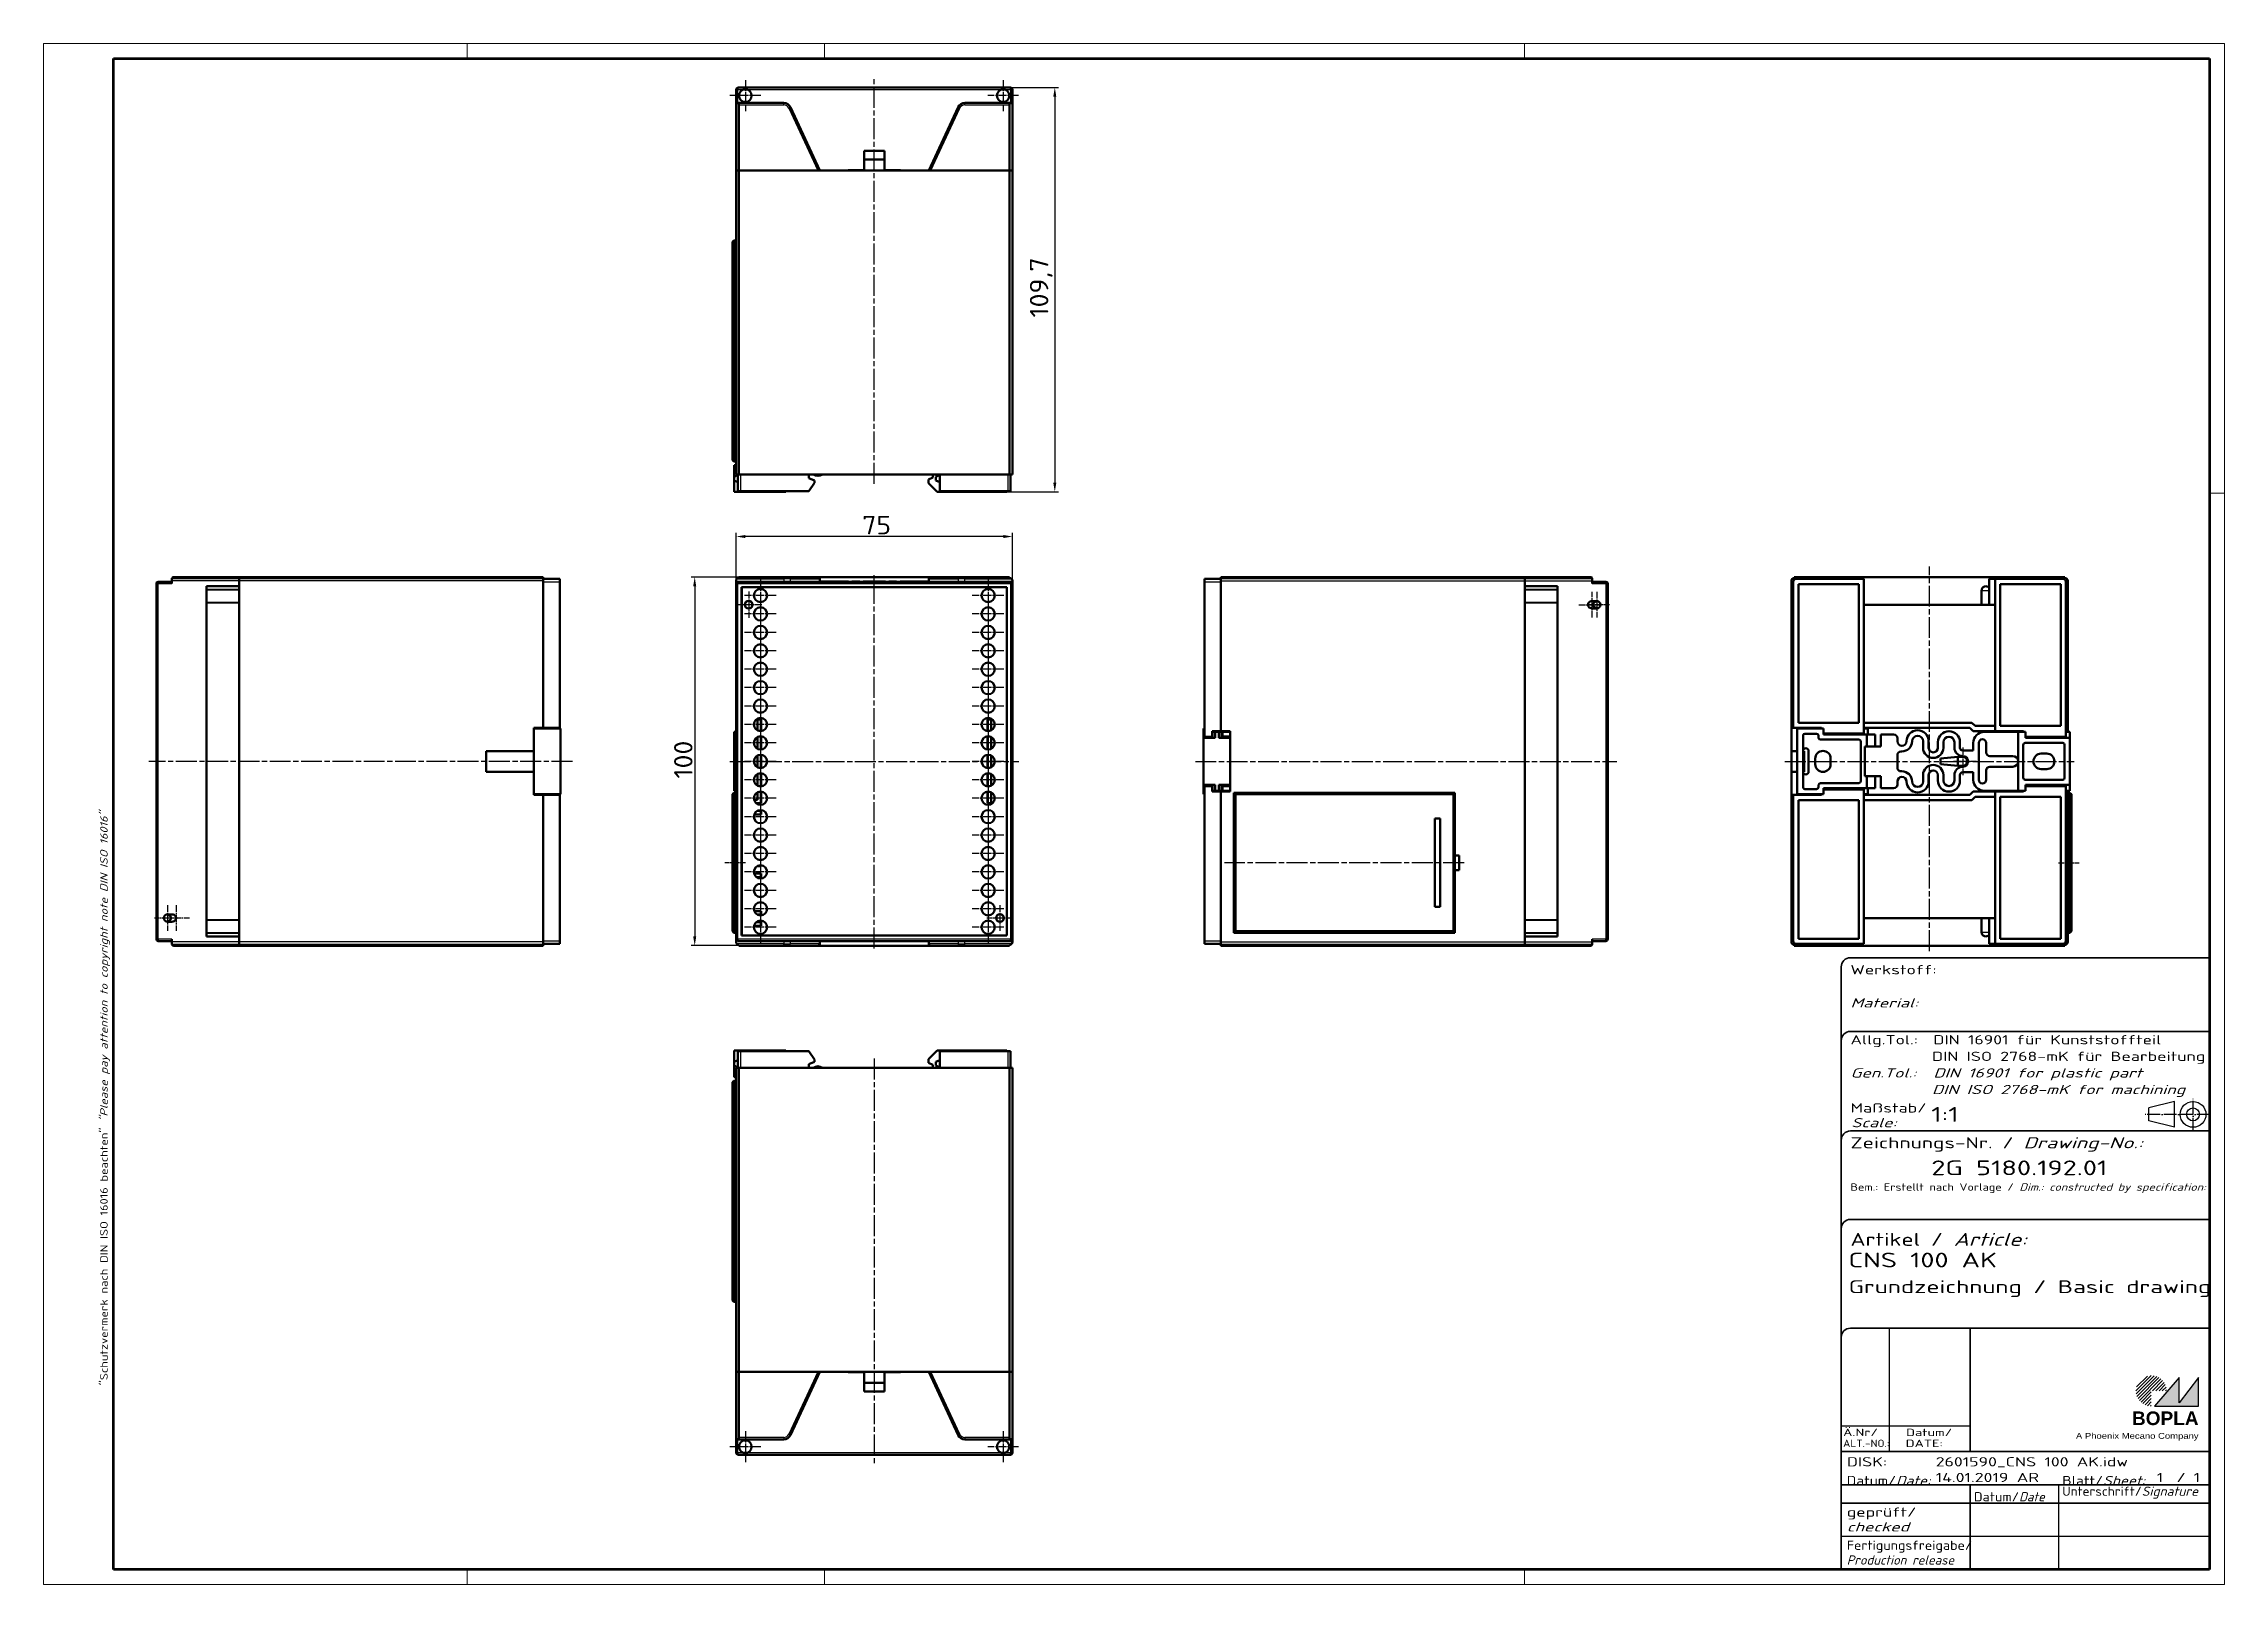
# Model space of a CAD drawing. Header units: millimetres. Extents: x 1 to 593, y 1 to 419.
import ezdxf
from ezdxf.enums import TextEntityAlignment as Align

# ---------------------------------------------------------------- set-up
doc = ezdxf.new("R2010")
doc.units = ezdxf.units.MM
for name, pattern in [('ACAD_ISO04W100', [30, 24, -3, 0, -3]), ('CHAIN', [0.3543, 0.2362, -0.0295, 0.0591, -0.0295]), ('DASH_DOT', [0.37, 0.24, -0.06, 0.01, -0.06]), ('DASHED', [0.2067, 0.1654, -0.0413])]:
    doc.linetypes.add(name, pattern=pattern)
doc.layers.get('0').update_dxf_attribs({"lineweight": 25})
for name, color, linetype, lineweight in [('Bemaßung (ISO)', 1, 'Continuous', 25), ('Mittellinie (ISO)', 1, 'DASH_DOT', 25), ('Mittelpunktmarkierung (ISO)', 1, 'DASH_DOT', 25), ('Rahmen (ISO)', 7, 'Continuous', 70), ('Schraffur (ISO)', 1, 'Continuous', 18), ('Sichtbar (ISO)', 7, 'Continuous', 50), ('Sichtbar schmal (ISO)', 1, 'Continuous', 25), ('Titel (ISO)', 5, 'Continuous', 50), ('Verdeckt (ISO)', 5, 'DASHED', 35)]:
    doc.layers.add(name, color=color, linetype=linetype, lineweight=lineweight)
doc.styles.add('5', font='isocpeur.ttf', dxfattribs={"width": 1.1})
doc.styles.add('Notiztext (DIN)', font='isocpeur.ttf', dxfattribs={"width": 1.1})
doc.styles.get("Standard").update_dxf_attribs({"font": 'isocpeur.ttf', "width": 1.1})
doc.styles.add('Textstil117', font='isocpeur.ttf', dxfattribs={"width": 1.4})
doc.styles.add('Textstil142', font='isocpeur.ttf', dxfattribs={"width": 1.4})
doc.styles.add('Textstil143', font='isocpeur.ttf', dxfattribs={"width": 1.4})
doc.styles.add('Textstil144', font='isocpeur.ttf', dxfattribs={"width": 1.4})
doc.styles.add('Textstil166', font='isocpeur.ttf', dxfattribs={"width": 1.4})
doc.styles.add('Textstil219', font='isocpeur.ttf', dxfattribs={"width": 1.1})
doc.styles.add('Textstil227', font='isocpeui.ttf', dxfattribs={"width": 1.4})
doc.styles.add('Textstil235', font='isocpeui.ttf')
doc.dimstyles.new('11-Bopla 5', dxfattribs={"dimtxt": 5, "dimasz": 2.5, "dimexe": 1, "dimexo": 0, "dimgap": 0.6, "dimtad": 1, "dimdec": 6, "dimrnd": 1e-08, "dimtxsty": '5', "dimcen": 0.09, "dimdle": 7, "dimclrd": 1, "dimclre": 1, "dimclrt": 7, "dimadec": 6, "dimazin": 2, "dimtfac": 0.7, "dimtdec": 3, "dimtmove": 0, "dimatfit": 3, "dimfxl": 1, "dimtolj": 1, "dimlwd": 25, "dimlwe": 25, "dimarcsym": 0})

msp = doc.modelspace()

# ---------------------------------------------------------------- blocks, each defined once
blk = doc.blocks.new('Ränder Bopla-A2-Rahmen')
at = {"layer": 'Rahmen (ISO)', "color": 1, "lineweight": 18}
for p, q in [((593, 419), (1, 419)), ((1, 419), (1, 1)), ((116, 419), (116, 415)), ((213, 419), (213, 415)), ((403, 419), (403, 415)), ((593, 1), (593, 419)), ((589, 297), (593, 297)), ((1, 1), (593, 1)), ((116, 5), (116, 1)), ((213, 5), (213, 1)), ((403, 5), (403, 1))]:
    blk.add_line(p, q, dxfattribs=at)
at = {"layer": 'Rahmen (ISO)', "color": 91, "lineweight": 70}
for p, q in [((20, 415), (589, 415)), ((20, 5), (20, 415)), ((589, 415), (589, 5)), ((589, 5), (20, 5))]:
    blk.add_line(p, q, dxfattribs=at)
at = {"layer": 'Rahmen (ISO)', "color": 1, "insert": (19, 55), "char_height": 2.03, "width": 162.684, "attachment_point": 7, "rotation": 90, "style": 'Notiztext (DIN)'}
blk.add_mtext('\\fISOCPEUR|b0|i0;\\W1.20;\\H2.0300;"Schutzvermerk nach DIN ISO 16016 beachten" \\fISOCPEUR|b0|i1;\\W1.20;\\H2.0300;"Please pay attention to copyright note DIN ISO 16016"', dxfattribs=at)
blk = doc.blocks.new('Schriftfelder Bearbeitung-KST')
at = {"layer": 'Schraffur (ISO)'}
h = blk.add_hatch(dxfattribs=at)
h.set_pattern_fill('ANSI31', color=1, scale=5.08, style=0)
h.set_pattern_definition([(45, (0, 0), (-0.4490128, 0.4490128), [])])
edge = h.paths.add_edge_path()
edge.add_line((395.78, 59.81), (391.63, 59.81))
edge.add_line((391.63, 59.81), (391.63, 55.66))
edge.add_arc((391.63, 59.81), 4.15, 0, 270, ccw=False)
blk.add_hatch(color=7, dxfattribs=at).paths.add_polyline_path([(392.48, 55.66), (404.48, 55.66), (404.48, 63.46), (399.18, 56.56), (399.18, 63.46)])
at = {"color": 5, "linetype": 'Continuous'}
for p, q in [((397.98, 138.31), (390.98, 136.56)), ((390.98, 133.06), (390.98, 136.56)), ((397.98, 131.31), (397.98, 138.31)), ((397.98, 131.31), (390.98, 133.06))]:
    blk.add_line(p, q, dxfattribs=at)
at = {"color": 1, "linetype": 'ACAD_ISO04W100', "ltscale": 0.15}
blk.add_line((402.98, 130.31), (402.98, 139.31), dxfattribs=at)
at = {"color": 1, "linetype": 'ACAD_ISO04W100', "ltscale": 0.145833}
blk.add_line((407.48, 134.81), (389.98, 134.81), dxfattribs=at)
at = {"color": 1, "linetype": 'Continuous', "lineweight": 25}
for p, q in [((320.48, 76.81), (320.48, 43.31)), ((307.48, 50.31), (342.48, 50.31))]:
    blk.add_line(p, q, dxfattribs=at)
at = {"color": 7, "linetype": 'Continuous'}
for p, q in [((399.18, 63.46), (392.48, 55.66)), ((404.48, 63.46), (399.18, 56.56)), ((399.18, 56.56), (399.18, 63.46)), ((404.48, 55.66), (404.48, 63.46)), ((392.48, 55.66), (404.48, 55.66))]:
    blk.add_line(p, q, dxfattribs=at)
at = {"color": 5, "linetype": 'Continuous'}
for radius in [3.5, 1.75]:
    blk.add_circle((402.98, 134.81), radius, dxfattribs=at)
at = {"layer": 'Titel (ISO)', "lineweight": 18}
for p, q in [((410.48, 7.31), (411.48, 7.31)), ((411.48, 7.31), (411.48, 8.31))]:
    blk.add_line(p, q, dxfattribs=at)
at = {"layer": 'Verdeckt (ISO)', "color": 5, "linetype": 'Continuous', "lineweight": 35}
for p, q in [((307.48, 174.81), (307.48, 11.31)), ((307.48, 174.81), (307.48, 23.84)), ((407.48, 177.31), (309.98, 177.31)), ((407.48, 157.31), (309.98, 157.31)), ((407.48, 130.31), (309.98, 130.31)), ((407.48, 106.31), (309.98, 106.31)), ((407.48, 106.31), (309.98, 106.31)), ((407.48, 76.81), (309.98, 76.81)), ((407.48, 43.31), (307.48, 43.31)), ((407.48, 34.31), (307.48, 34.31)), ((342.48, 34.31), (342.48, 11.31)), ((407.48, 29.31), (307.48, 29.31))]:
    blk.add_line(p, q, dxfattribs=at)
at = {"layer": 'Verdeckt (ISO)', "color": 5, "linetype": 'Continuous'}
blk.add_line((342.48, 76.81), (342.48, 43.31), dxfattribs=at)
at = {"layer": 'Verdeckt (ISO)', "color": 1, "linetype": 'Continuous', "lineweight": 25}
for p, q in [((366.48, 34.31), (366.48, 11.31)), ((407.48, 20.31), (307.48, 20.31))]:
    blk.add_line(p, q, dxfattribs=at)
at = {"layer": 'Verdeckt (ISO)', "color": 5, "linetype": 'Continuous', "lineweight": 35}
for centre in [(309.98, 174.81), (309.98, 154.81), (309.98, 127.81), (309.98, 103.81), (309.98, 103.81), (309.98, 74.31)]:
    blk.add_arc(centre, 2.5, 90, 180, dxfattribs=at)
at = {"color": 5, "width": 1.4}
for s, style, p in [('DISK:', 'Textstil142', (308.98, 39.31)), ('/', 'Textstil142', (398.48, 35.06)), ('geprüft/', 'Textstil142', (308.98, 25.66)), ('checked', 'Textstil227', (308.98, 21.66))]:
    blk.add_text(s, height=2.5, dxfattribs=dict(at, style=style)).set_placement(p)
at = {"color": 5, "width": 1.1}
blk.add_text('Fertigungsfreigabe/', height=2.5, dxfattribs=at).set_placement((308.98, 16.66))
at = {"color": 5, "style": 'Textstil235'}
blk.add_text('Production release', height=2.5, dxfattribs=at).set_placement((308.98, 12.66))
at = {"color": 7, "insert": (309.98, 99.14), "char_height": 3.5, "attachment_point": 7}
blk.add_mtext('\\fISOCPEUR|b0|i0;\\W1.30;\\H3.5000;Artikel / \\fISOCPEUR|b0|i1;\\W1.30;\\H3.5000;Article:', dxfattribs=at)
at = {"color": 5, "char_height": 2.5, "attachment_point": 7}
for s, insert in [('\\fISOCPEUR|b0|i0;\\W1.20;\\H2.5000;Datum/\\fISOCPEUR|b0|i1;\\W1.20;\\H2.5000;Date:', (308.98, 34.22)), ('\\fISOCPEUR|b0|i0;\\W1.20;\\H2.5000;Blatt/\\fISOCPEUR|b0|i1;\\W1.20;\\H2.5000;Sheet:', (367.48, 34.22)), ('Datum/\\fISOCPEUR|b0|i1;\\H2.5000;Date', (343.48, 29.82)), ('\\fISOCPEUR|b0|i0;\\W1.05;\\H2.5000;Unterschrift/\\fISOCPEUR|b0|i1;\\W1.05;\\H2.5000;Signature', (367.48, 30.57))]:
    blk.add_mtext(s, dxfattribs=dict(at, insert=insert))
at = {"color": 5, "style": 'Textstil142', "width": 1.4}
for tag, p in [('DATEINAME_001', (333.13, 39.31)), ('ERSTELLUNGSDATUM_001', (333.13, 35.06)), ('50-Namenskürzel_001', (355.13, 35.06)), ('Blattnummer_001', (393.13, 35.06)), ('25-ges._Blattanzahl_001', (403.13, 35.06))]:
    blk.add_attdef(tag, p, '', height=2.5, dxfattribs=at)
at = {"layer": 'Sichtbar schmal (ISO)', "color": 1}
for s, height, style, width, p in [('Werkstoff:', 2.5, 'Textstil142', 1.4, (309.98, 172.81)), ('Material:', 2.5, 'Textstil227', 1.4, (309.98, 163.81)), ('Allg.Tol.:', 2.5, 'Textstil142', 1.4, (309.98, 153.81)), ('Gen.Tol.:', 2.5, 'Textstil227', 1.4, (309.98, 144.81)), ('Maßstab/', 2.5, 'Textstil142', 1.4, (309.98, 135.31)), ('Scale:', 2.5, 'Textstil227', 1.4, (310.16, 131.31)), ('Ä.Nr/', 2, 'Textstil144', 1.4, (307.98, 47.56)), ('Datum/', 2, 'Textstil144', 1.4, (325.08, 47.52)), ('ALT.-NO.:', 2, 'Textstil219', 1.1, (307.98, 44.56)), ('DATE:', 2, 'Textstil144', 1.4, (324.98, 44.56))]:
    blk.add_text(s, height=height, dxfattribs=dict(at, style=style, width=width)).set_placement(p)
at = {"layer": 'Sichtbar schmal (ISO)', "color": 1, "attachment_point": 7}
for s, insert, char_height in [('\\fISOCPEUR|b0|i0;\\W1.40;\\H3.0000;Zeichnungs-Nr. / \\fISOCPEUR|b0|i1;\\W1.40;\\H3.0000;Drawing-No.:', (309.98, 124.71), 3), ('\\fISOCPEUR|b0|i0;\\W1.20;\\H2.0000;Bem.: Erstellt nach Vorlage / \\fISOCPEUR|b0|i1;\\W1.20;\\H2.0000;Dim.: constructed by specification:', (309.98, 113.49), 2)]:
    blk.add_mtext(s, dxfattribs=dict(at, insert=insert, char_height=char_height))
at = {"layer": 'Sichtbar schmal (ISO)', "color": 1, "style": 'Textstil144', "width": 1.4}
for tag, p in [('055-Bem._erstellt_n._Kd-Zchng.', (309.98, 112.56)), ('056-Bem._erstellt_n._Kd-Zchng.-2', (309.98, 109.56)), ('19-Ä-Nr._-10-', (309.48, 76.06)), ('18-Ä-Nr._-9-', (309.48, 73.56)), ('17-Ä-Nr._-8-', (309.48, 71.06)), ('19-Datum_-10-', (322.48, 76.06)), ('18-Datum_-9-', (322.48, 73.56)), ('17-Datum_-8-', (322.48, 71.06)), ('16-Ä-Nr._-7-', (309.48, 68.56)), ('15-Ä-Nr._-6-', (309.48, 66.06)), ('16-Datum_-7-', (322.48, 68.56)), ('15-Datum_-6-', (322.48, 66.06)), ('14-Ä-Nr._-5-', (309.48, 63.56)), ('13-Ä-Nr._-4-', (309.48, 61.06)), ('14-Datum_-5-', (322.48, 63.56)), ('13-Datum_-4-', (322.48, 61.06)), ('12-Ä-Nr._-3-', (309.48, 58.56)), ('11-Ä-Nr._-2-', (309.48, 56.06)), ('10-Ä-Nr._-1-', (309.48, 53.56)), ('12-Datum_-3-', (322.48, 58.56)), ('11-Datum_-2-', (322.48, 56.06)), ('10-Datum_-1-', (322.48, 53.56))]:
    blk.add_attdef(tag, text='', height=2, dxfattribs=at).set_placement(p, align=Align.TOP_LEFT)
at = {"layer": 'Titel (ISO)', "color": 5, "width": 1.4}
for s, style, p in [('DIN 16901 für Kunststoffteil', 'Textstil142', (332.48, 153.81)), ('DIN 16901 for plastic part', 'Textstil227', (332.48, 144.81))]:
    blk.add_text(s, height=2.5, dxfattribs=dict(at, style=style)).set_placement(p)
at = {"layer": 'Titel (ISO)', "color": 7, "insert": (404.48, 50.46), "char_height": 3.7, "width": 19.8847, "attachment_point": 9, "style": 'Notiztext (DIN)'}
blk.add_mtext('\\fArial|b1|i0;\\H3.7000;BOPLA', dxfattribs=at)
at = {"layer": 'Titel (ISO)', "color": 5, "insert": (404.48, 46.31), "char_height": 1.6, "width": 34.8824, "attachment_point": 9, "style": 'Notiztext (DIN)'}
blk.add_mtext('\\fArial|b0|i0;\\W1.15;\\H1.6000;A Phoenix Mecano Company', dxfattribs=at)
at = {"layer": 'Titel (ISO)', "color": 5, "width": 1.4}
for tag, style, p in [('01-Material', 'Textstil142', (333.48, 175.31)), ('01-Material_(2.Zeile)', 'Textstil142', (309.98, 170.81)), ('01-Material_GB', 'Textstil227', (333.48, 166.31)), ('01-Material_(2.Zeile)_GB', 'Textstil227', (309.98, 161.81))]:
    blk.add_attdef(tag, text='', height=2.5, dxfattribs=dict(at, style=style)).set_placement(p, align=Align.TOP_LEFT)
for tag, p, style in [('011-Allg.Tol-2_001', (332.13, 149.31), 'Textstil142'), ('011-Allg.Tol-4_GB_001', (332.1, 140.31), 'Textstil227')]:
    blk.add_attdef(tag, p, '', height=2.5, dxfattribs=dict(at, style=style))
at = {"layer": 'Titel (ISO)', "color": 7, "width": 1.4}
for tag, p, height, style in [('02-Maßstab_001', (331.92, 132.81), 4, 'Textstil143'), ('03-Zchn.Nr._001', (331.92, 118.31), 4, 'Textstil143'), ('07-Artikel-Modell_001', (309.43, 93.31), 3.98, 'Textstil166'), ('08-Artikel-Benennung_001', (309.49, 86.31), 3.5, 'Textstil117')]:
    blk.add_attdef(tag, p, '', height=height, dxfattribs=dict(at, style=style))
at = {"layer": 'Titel (ISO)', "color": 7, "style": 'Textstil166', "width": 1.4}
blk.add_attdef('09-Artikel-Benennung_(2.Zeile)', text='', height=3.98, dxfattribs=at).set_placement((309.98, 83.29), align=Align.TOP_LEFT)
blk = doc.blocks.new('*D62')
at = {"layer": 'Bemaßung (ISO)', "color": 1, "linetype": 'Continuous', "lineweight": 25}
for p, q in [((263.5, 407.1), (276.5, 407.1)), ((275.5, 404.6), (275.5, 299.9)), ((262.45, 297.4), (276.5, 297.4))]:
    blk.add_line(p, q, dxfattribs=at)
at = {"layer": 'Bemaßung (ISO)', "color": 1, "linetype": 'Continuous'}
for points in [[(275.08, 404.6), (275.91, 404.6), (275.5, 407.1)], [(275.08, 299.9), (275.91, 299.9), (275.5, 297.4)]]:
    blk.add_solid(points, dxfattribs=at)
at = {"layer": 'Defpoints', "color": 0, "linetype": 'Continuous'}
for p in [(263.5, 407.1), (262.45, 297.4), (275.5, 297.4)]:
    blk.add_point(p, dxfattribs=at)
at = {"layer": 'Bemaßung (ISO)', "color": 7, "linetype": 'Continuous', "lineweight": 25, "insert": (274.9, 344.69), "char_height": 5, "attachment_point": 7, "rotation": 90, "style": '5'}
blk.add_mtext('\\A1;109,7', dxfattribs=at)
blk = doc.blocks.new('*D63')
at = {"layer": 'Bemaßung (ISO)', "color": 1, "linetype": 'Continuous', "lineweight": 25}
for p, q in [((189.75, 274.28), (176.75, 274.28)), ((177.75, 271.78), (177.75, 176.78)), ((189.75, 174.28), (176.75, 174.28))]:
    blk.add_line(p, q, dxfattribs=at)
at = {"layer": 'Bemaßung (ISO)', "color": 1, "linetype": 'Continuous'}
for points in [[(177.33, 271.78), (178.16, 271.78), (177.75, 274.28)], [(177.33, 176.78), (178.16, 176.78), (177.75, 174.28)]]:
    blk.add_solid(points, dxfattribs=at)
at = {"layer": 'Defpoints', "color": 0, "linetype": 'Continuous'}
for p in [(189.75, 274.28), (177.75, 174.28), (189.75, 174.28)]:
    blk.add_point(p, dxfattribs=at)
at = {"layer": 'Bemaßung (ISO)', "color": 7, "linetype": 'Continuous', "lineweight": 25, "insert": (177.15, 219.6), "char_height": 5, "attachment_point": 7, "rotation": 90, "style": '5'}
blk.add_mtext('\\A1;100', dxfattribs=at)
blk = doc.blocks.new('*D64')
at = {"layer": 'Bemaßung (ISO)', "color": 1, "linetype": 'Continuous', "lineweight": 25}
for p, q in [((189, 273.28), (189, 286.28)), ((261.5, 285.28), (191.5, 285.28)), ((264, 273.28), (264, 286.28))]:
    blk.add_line(p, q, dxfattribs=at)
at = {"layer": 'Bemaßung (ISO)', "color": 1, "linetype": 'Continuous'}
for points in [[(191.5, 285.69), (191.5, 284.86), (189, 285.28)], [(261.5, 285.69), (261.5, 284.86), (264, 285.28)]]:
    blk.add_solid(points, dxfattribs=at)
at = {"layer": 'Defpoints', "color": 0, "linetype": 'Continuous'}
for p in [(189, 285.28), (189, 273.28), (264, 273.28)]:
    blk.add_point(p, dxfattribs=at)
at = {"layer": 'Bemaßung (ISO)', "color": 7, "linetype": 'Continuous', "lineweight": 25, "insert": (223.2, 285.88), "char_height": 5, "attachment_point": 7, "style": '5'}
blk.add_mtext('\\A1;75', dxfattribs=at)

# ---------------------------------------------------------------- dimensions: what is measured, and where the dimension line sits
at = {"layer": 'Bemaßung (ISO)', "color": 1, "linetype": 'Continuous', "lineweight": 25}
for base, p1, p2, angle, picture, middle in [((275.4961825, 297.4018863), (263.4961825, 407.1018863), (262.4461825, 297.4018863), 90, '*D62', (275.4961825, 352.2518863)), ((188.9961825, 285.2756959), (263.9961825, 273.2756959), (188.9961825, 273.2756959), 180, '*D64', (226.4961825, 285.2756959)), ((177.7461825, 174.2756959), (189.7461825, 274.2756959), (189.7461825, 174.2756959), 90, '*D63', (177.7461825, 224.2756959))]:
    dim = msp.add_linear_dim(base=base, p1=p1, p2=p2, angle=angle, dimstyle='11-Bopla 5', override={"dimgap": 0.6, "dimdec": 6, "dimtol": 0, "dimlim": 0, "dimtp": 0, "dimtm": 0, "dimtdec": 3, "dimtofl": 0, "dimatfit": 1}, dxfattribs=at)
    dim.commit()
    dim.dimension.update_dxf_attribs({"geometry": picture, "text_midpoint": middle, "dimtype": 160})

# ---------------------------------------------------------------- linework, layer by layer
at = {"layer": 'Mittellinie (ISO)', "linetype": 'CHAIN', "ltscale": 23.990969}
for p, q in [((226.4961825, 299.6018863), (226.4961825, 409.7826855)), ((226.4961825, 173.5256959), (226.4961825, 275.0256959)), ((512.9682156, 172.7756959), (512.9682156, 277.1655399)), ((144.5649403, 224.2756959), (29.5399269, 224.2756959)), ((187.2461825, 224.2756959), (265.7461825, 224.2756959)), ((313.6618324, 224.2756959), (428.0957842, 224.2756959)), ((473.7182156, 224.2756959), (552.2182156, 224.2756959)), ((386.6086381, 196.7756959), (321.6086381, 196.7756959)), ((226.4961825, 143.6435403), (226.4961825, 33.3951707))]:
    msp.add_line(p, q, dxfattribs=at)
at = {"layer": 'Mittellinie (ISO)', "linetype": 'CHAIN', "ltscale": 6.222661}
for p, q in [((191.4961825, 196.7756959), (185.8961825, 196.7756959)), ((547.9682156, 196.7756959), (553.5682156, 196.7756959))]:
    msp.add_line(p, q, dxfattribs=at)
at = {"layer": 'Mittelpunktmarkierung (ISO)', "linetype": 'CHAIN', "ltscale": 9.320947}
for p, q in [((191.4961825, 409.0959938), (191.4961825, 400.7077789)), ((261.4961825, 409.0959938), (261.4961825, 400.7077789)), ((195.6902899, 404.9018863), (187.302075, 404.9018863)), ((265.6902899, 404.9018863), (257.302075, 404.9018863)), ((191.4961825, 42.5376477), (191.4961825, 34.1494329)), ((261.4961825, 42.5376477), (261.4961825, 34.1494329)), ((195.6902899, 38.3435403), (187.302075, 38.3435403)), ((265.6902899, 38.3435403), (257.302075, 38.3435403))]:
    msp.add_line(p, q, dxfattribs=at)
at = {"layer": 'Mittelpunktmarkierung (ISO)', "linetype": 'CHAIN', "ltscale": 9.556284}
for p, q in [((195.5961825, 273.5756959), (195.5961825, 264.9756959)), ((257.3961825, 273.5756959), (257.3961825, 264.9756959)), ((199.8961825, 269.2756959), (191.2961825, 269.2756959)), ((195.5961825, 268.5756959), (195.5961825, 259.9756959)), ((261.6961825, 269.2756959), (253.0961825, 269.2756959)), ((257.3961825, 268.5756959), (257.3961825, 259.9756959)), ((199.8961825, 264.2756959), (191.2961825, 264.2756959)), ((195.5961825, 263.5756959), (195.5961825, 254.9756959)), ((261.6961825, 264.2756959), (253.0961825, 264.2756959)), ((257.3961825, 263.5756959), (257.3961825, 254.9756959)), ((199.8961825, 259.2756959), (191.2961825, 259.2756959)), ((195.5961825, 258.5756959), (195.5961825, 249.9756959)), ((261.6961825, 259.2756959), (253.0961825, 259.2756959)), ((257.3961825, 258.5756959), (257.3961825, 249.9756959)), ((199.8961825, 254.2756959), (191.2961825, 254.2756959)), ((199.8961825, 249.2756959), (191.2961825, 249.2756959)), ((195.5961825, 253.5756959), (195.5961825, 244.9756959)), ((261.6961825, 254.2756959), (253.0961825, 254.2756959)), ((261.6961825, 249.2756959), (253.0961825, 249.2756959)), ((257.3961825, 253.5756959), (257.3961825, 244.9756959)), ((199.8961825, 244.2756959), (191.2961825, 244.2756959)), ((195.5961825, 248.5756959), (195.5961825, 239.9756959)), ((195.5961825, 243.5756959), (195.5961825, 234.9756959)), ((261.6961825, 244.2756959), (253.0961825, 244.2756959)), ((257.3961825, 248.5756959), (257.3961825, 239.9756959)), ((257.3961825, 243.5756959), (257.3961825, 234.9756959)), ((199.8961825, 239.2756959), (191.2961825, 239.2756959)), ((195.5961825, 238.5756959), (195.5961825, 229.9756959)), ((261.6961825, 239.2756959), (253.0961825, 239.2756959)), ((257.3961825, 238.5756959), (257.3961825, 229.9756959)), ((199.8961825, 234.2756959), (191.2961825, 234.2756959)), ((195.5961825, 233.5756959), (195.5961825, 224.9756959)), ((261.6961825, 234.2756959), (253.0961825, 234.2756959)), ((257.3961825, 233.5756959), (257.3961825, 224.9756959)), ((199.8961825, 229.2756959), (191.2961825, 229.2756959)), ((195.5961825, 228.5756959), (195.5961825, 219.9756959)), ((261.6961825, 229.2756959), (253.0961825, 229.2756959)), ((257.3961825, 228.5756959), (257.3961825, 219.9756959)), ((199.8961825, 224.2756959), (191.2961825, 224.2756959)), ((199.8961825, 219.2756959), (191.2961825, 219.2756959)), ((195.5961825, 223.5756959), (195.5961825, 214.9756959)), ((261.6961825, 224.2756959), (253.0961825, 224.2756959)), ((261.6961825, 219.2756959), (253.0961825, 219.2756959)), ((257.3961825, 223.5756959), (257.3961825, 214.9756959)), ((199.8961825, 214.2756959), (191.2961825, 214.2756959)), ((195.5961825, 218.5756959), (195.5961825, 209.9756959)), ((195.5961825, 213.5756959), (195.5961825, 204.9756959)), ((261.6961825, 214.2756959), (253.0961825, 214.2756959)), ((257.3961825, 218.5756959), (257.3961825, 209.9756959)), ((257.3961825, 213.5756959), (257.3961825, 204.9756959)), ((199.8961825, 209.2756959), (191.2961825, 209.2756959)), ((195.5961825, 208.5756959), (195.5961825, 199.9756959)), ((261.6961825, 209.2756959), (253.0961825, 209.2756959)), ((257.3961825, 208.5756959), (257.3961825, 199.9756959)), ((199.8961825, 204.2756959), (191.2961825, 204.2756959)), ((195.5961825, 203.5756959), (195.5961825, 194.9756959)), ((261.6961825, 204.2756959), (253.0961825, 204.2756959)), ((257.3961825, 203.5756959), (257.3961825, 194.9756959)), ((199.8961825, 199.2756959), (191.2961825, 199.2756959)), ((195.5961825, 198.5756959), (195.5961825, 189.9756959)), ((261.6961825, 199.2756959), (253.0961825, 199.2756959)), ((257.3961825, 198.5756959), (257.3961825, 189.9756959)), ((199.8961825, 194.2756959), (191.2961825, 194.2756959)), ((195.5961825, 193.5756959), (195.5961825, 184.9756959)), ((261.6961825, 194.2756959), (253.0961825, 194.2756959)), ((257.3961825, 193.5756959), (257.3961825, 184.9756959)), ((199.8961825, 189.2756959), (191.2961825, 189.2756959)), ((199.8961825, 184.2756959), (191.2961825, 184.2756959)), ((195.5961825, 188.5756959), (195.5961825, 179.9756959)), ((195.5961825, 183.5756959), (195.5961825, 174.9756959)), ((261.6961825, 189.2756959), (253.0961825, 189.2756959)), ((261.6961825, 184.2756959), (253.0961825, 184.2756959)), ((257.3961825, 188.5756959), (257.3961825, 179.9756959)), ((257.3961825, 183.5756959), (257.3961825, 174.9756959)), ((199.8961825, 179.2756959), (191.2961825, 179.2756959)), ((261.6961825, 179.2756959), (253.0961825, 179.2756959))]:
    msp.add_line(p, q, dxfattribs=at)
at = {"layer": 'Mittelpunktmarkierung (ISO)', "linetype": 'CHAIN', "ltscale": 7.889472}
for p, q in [((195.9461825, 266.7756959), (188.8461825, 266.7756959)), ((192.3961825, 270.3256959), (192.3961825, 263.2256959))]:
    msp.add_line(p, q, dxfattribs=at)
at = {"layer": 'Mittelpunktmarkierung (ISO)', "linetype": 'CHAIN', "ltscale": 6.839049}
for p, q in [((417.7456472, 266.7756959), (423.9003477, 266.7756959)), ((40.635243, 181.7756959), (34.4805424, 181.7756959))]:
    msp.add_line(p, q, dxfattribs=at)
at = {"layer": 'Mittelpunktmarkierung (ISO)', "linetype": 'CHAIN', "ltscale": 6.667144}
for p, q in [((426.1086381, 266.7756959), (420.1086381, 266.7756959)), ((37.1175515, 181.7756959), (31.1175515, 181.7756959))]:
    msp.add_line(p, q, dxfattribs=at)
at = {"layer": 'Mittelpunktmarkierung (ISO)', "linetype": 'CHAIN', "ltscale": 7.778352}
for p, q in [((421.4003477, 263.2756959), (421.4003477, 270.2756959)), ((422.6086381, 270.2756959), (422.6086381, 263.2756959)), ((34.6175515, 185.2756959), (34.6175515, 178.2756959)), ((36.9805424, 185.2756959), (36.9805424, 178.2756959))]:
    msp.add_line(p, q, dxfattribs=at)
at = {"layer": 'Mittelpunktmarkierung (ISO)', "linetype": 'CHAIN', "ltscale": 8.333956}
msp.add_line((521.9682156, 228.0256959), (521.9682156, 220.5256959), dxfattribs=at)
at = {"layer": 'Mittelpunktmarkierung (ISO)', "linetype": 'CHAIN', "ltscale": 6.944946}
msp.add_line((525.7182156, 224.2756959), (519.4682156, 224.2756959), dxfattribs=at)
at = {"layer": 'Mittelpunktmarkierung (ISO)', "linetype": 'CHAIN', "ltscale": 7.809954}
for p, q in [((260.5961825, 185.2899158), (260.5961825, 178.2614761)), ((264.1104023, 181.7756959), (257.0819626, 181.7756959))]:
    msp.add_line(p, q, dxfattribs=at)
at = {"layer": 'Sichtbar (ISO)'}
for p, q in [((188.9961825, 406.6018863), (188.9961825, 402.9018863)), ((188.9961825, 402.9018863), (189.1871655, 402.9018863)), ((188.9961825, 384.6018863), (188.9961825, 402.9018863)), ((201.922141, 402.9018863), (189.1871655, 402.9018863)), ((263.4961825, 407.1018863), (189.4961825, 407.1018863)), ((189.7461825, 402.4018863), (189.7461825, 402.834899)), ((263.8051995, 402.9018863), (251.0702239, 402.9018863)), ((263.2461825, 402.834899), (263.2461825, 402.4018863)), ((263.8051995, 402.9018863), (263.9961825, 402.9018863)), ((263.9961825, 402.9018863), (263.9961825, 406.6018863)), ((263.9961825, 384.6018863), (263.9961825, 402.9018863)), ((189.7461825, 384.6018863), (189.7461825, 402.4018863)), ((211.7311825, 384.6018863), (203.734697, 401.7472506)), ((249.2576679, 401.7472506), (241.2611825, 384.6018863)), ((263.2461825, 384.6018863), (263.2461825, 402.4018863)), ((229.2461825, 389.9018863), (223.7461825, 389.9018863)), ((223.7461825, 384.7018863), (223.7461825, 389.9018863)), ((229.2461825, 387.6018863), (223.7461825, 387.6018863)), ((229.2461825, 389.9018863), (229.2461825, 384.7018863)), ((188.9961825, 384.6018863), (189.7461825, 384.6018863)), ((188.9961825, 384.6018863), (189.7461825, 384.6018863)), ((188.9961825, 302.1018863), (188.9961825, 384.6018863)), ((211.1794754, 384.6018863), (189.7461825, 384.6018863)), ((263.2461825, 384.6018863), (189.7461825, 384.6018863)), ((189.7461825, 302.1018863), (189.7461825, 384.6018863)), ((219.3961825, 384.6018863), (219.3961825, 384.7018863)), ((219.3961825, 384.7018863), (223.7461825, 384.7018863)), ((229.2461825, 384.7018863), (233.5961825, 384.7018863)), ((233.5961825, 384.7018863), (233.5961825, 384.6018863)), ((263.2461825, 384.6018863), (241.8128895, 384.6018863)), ((263.2461825, 384.6018863), (263.9961825, 384.6018863)), ((263.2461825, 384.6018863), (263.9961825, 384.6018863)), ((263.2461825, 302.1018863), (263.2461825, 384.6018863)), ((263.9961825, 302.1018863), (263.9961825, 384.6018863)), ((187.9961825, 365.2018863), (188.3961825, 365.6018863)), ((187.9961825, 365.2018863), (187.9961825, 306.0018863)), ((188.3961825, 305.6018863), (188.3961825, 365.6018863)), ((188.9961825, 365.6018863), (188.3961825, 365.6018863)), ((187.9961825, 306.0018863), (188.3961825, 305.6018863)), ((188.9961825, 305.6018863), (188.3961825, 305.6018863)), ((188.4461825, 304.6018863), (188.9961825, 304.6018863)), ((188.4461825, 301.5018863), (188.4461825, 304.6018863)), ((188.4461825, 301.5018863), (189.4961825, 301.9918863)), ((189.7461825, 302.1018863), (188.9961825, 302.1018863)), ((189.4961825, 302.1018863), (189.4961825, 297.6018863)), ((189.7461825, 302.1018863), (263.2461825, 302.1018863)), ((208.6961825, 301.1018863), (208.6961825, 302.1018863)), ((242.3461825, 301.2518863), (242.3461825, 302.1018863)), ((243.2461825, 301.5018863), (244.2961825, 301.9918863)), ((244.2961825, 302.1018863), (244.2961825, 297.6018863)), ((263.9961825, 302.1018863), (263.2461825, 302.1018863)), ((263.4961825, 297.6018863), (263.4961825, 302.1018863)), ((188.4461825, 300.5018863), (188.4461825, 301.5018863)), ((189.4961825, 300.0118863), (188.4461825, 300.5018863)), ((188.4461825, 297.4018863), (188.4461825, 300.5018863)), ((200.4461825, 297.4018863), (188.4461825, 297.4018863)), ((190.2461825, 297.6018863), (189.4961825, 297.6018863)), ((208.6961825, 297.6018863), (190.2461825, 297.6018863)), ((200.4461825, 297.6018863), (200.4461825, 297.4018863)), ((202.4461825, 297.4018863), (200.4461825, 297.4018863)), ((202.4461825, 297.6018863), (202.4461825, 297.4018863)), ((208.6961825, 301.1018863), (210.2961825, 300.5195339)), ((210.2961825, 299.8869231), (208.6961825, 297.6018863)), ((210.2961825, 300.5195339), (210.2961825, 299.8869231)), ((241.2461825, 300.7389479), (242.3461825, 301.2518863)), ((241.2461825, 299.7389479), (241.2461825, 300.7389479)), ((243.5461825, 297.4018863), (241.2461825, 299.7389479)), ((243.2461825, 301.5018863), (243.2461825, 300.5018863)), ((244.2961825, 300.0118863), (243.2461825, 300.5018863)), ((255.2461825, 297.4018863), (243.5461825, 297.4018863)), ((262.7461825, 297.6018863), (244.2961825, 297.6018863)), ((255.2461825, 297.6018863), (255.2461825, 297.4018863)), ((255.2461825, 297.4018863), (262.4461825, 297.4018863)), ((262.4461825, 297.4018863), (262.4461825, 297.6018863)), ((263.4961825, 297.6018863), (262.7461825, 297.6018863)), ((31.6175515, 272.5256959), (31.6175515, 176.0256959)), ((35.8175515, 273.0256959), (32.1175515, 273.0256959)), ((35.8175515, 273.2756959), (35.8175515, 273.7756959)), ((35.8175515, 273.2756959), (35.8175515, 272.5256959)), ((54.1175515, 274.0256959), (35.8845388, 274.0256959)), ((54.1175515, 274.2756959), (36.3175515, 274.2756959)), ((54.1175515, 274.2756959), (54.1175515, 274.0256959)), ((54.1175515, 274.2756959), (54.1175515, 274.0256959)), ((136.6175515, 274.2756959), (54.1175515, 274.2756959)), ((54.1175515, 273.2756959), (54.1175515, 274.0256959)), ((54.1175515, 273.2756959), (54.1175515, 274.0256959)), ((136.6175515, 274.0256959), (54.1175515, 274.0256959)), ((54.1175515, 273.2756959), (54.1175515, 271.7756959)), ((54.1175515, 273.2756959), (54.1175515, 175.2756959)), ((136.6175515, 274.0256959), (136.6175515, 274.2756959)), ((136.6175515, 274.0256959), (136.6175515, 273.2756959)), ((141.1175515, 273.7756959), (136.6175515, 273.7756959)), ((136.6175515, 233.3756959), (136.6175515, 273.2756959)), ((141.1175515, 273.7756959), (141.1175515, 273.0256959)), ((141.1175515, 273.0256959), (141.1175515, 233.3756959)), ((188.9961825, 272.5256959), (188.9961825, 273.2756959)), ((188.9961825, 272.5256959), (188.9961825, 176.0256959)), ((263.4961825, 273.0256959), (189.4961825, 273.0256959)), ((201.922141, 274.2756959), (189.7461825, 274.2756959)), ((189.7461825, 274.0256959), (189.7461825, 274.2756959)), ((201.922141, 274.2756959), (203.281558, 274.2756959)), ((211.1794754, 274.2756959), (203.281558, 274.2756959)), ((211.1794754, 274.2756959), (241.8128895, 274.2756959)), ((211.7311825, 273.7756959), (211.7311825, 273.0256959)), ((211.7311825, 273.0256959), (211.7311825, 273.0756959)), ((211.7311825, 273.0756959), (219.4961825, 273.0756959)), ((219.4909465, 273.0756959), (219.4909465, 273.0256959)), ((219.4961825, 273.0256959), (219.4961825, 273.0756959)), ((220.4461825, 273.0756959), (220.4461825, 273.0256959)), ((220.4461825, 273.0756959), (222.5461825, 273.0756959)), ((220.4514185, 273.0256959), (220.4514185, 273.0756959)), ((222.5409465, 273.0756959), (222.5409465, 273.0256959)), ((222.5461825, 273.0256959), (222.5461825, 273.0756959)), ((223.4961825, 273.0756959), (223.4961825, 273.0256959)), ((223.4961825, 273.0756959), (229.4961825, 273.0756959)), ((223.5014185, 273.0256959), (223.5014185, 273.0756959)), ((225.7461825, 273.0256959), (225.7461825, 273.0756959)), ((226.0909465, 273.0256959), (226.0909465, 273.0756959)), ((226.0961825, 273.0756959), (226.0961825, 273.0256959)), ((226.8961825, 273.0256959), (226.8961825, 273.0756959)), ((226.9014185, 273.0256959), (226.9014185, 273.0756959)), ((227.2461825, 273.0756959), (227.2461825, 273.0256959)), ((229.4909465, 273.0756959), (229.4909465, 273.0256959)), ((229.4961825, 273.0256959), (229.4961825, 273.0756959)), ((230.4461825, 273.0756959), (230.4461825, 273.0256959)), ((230.4461825, 273.0756959), (232.5461825, 273.0756959)), ((230.4514185, 273.0256959), (230.4514185, 273.0756959)), ((232.5409465, 273.0756959), (232.5409465, 273.0256959)), ((232.5461825, 273.0256959), (232.5461825, 273.0756959)), ((233.4961825, 273.0756959), (233.4961825, 273.0256959)), ((233.4961825, 273.0756959), (241.2611825, 273.0756959)), ((233.5014185, 273.0256959), (233.5014185, 273.0756959)), ((241.2611825, 273.0256959), (241.2611825, 273.7756959)), ((241.2611825, 273.0756959), (241.2611825, 273.0256959)), ((249.7108069, 274.2756959), (241.8128895, 274.2756959)), ((249.7108069, 274.2756959), (251.0702239, 274.2756959)), ((263.2461825, 274.2756959), (251.0702239, 274.2756959)), ((263.2461825, 274.2756959), (263.2461825, 274.0256959)), ((263.9961825, 273.2756959), (263.9961825, 272.5256959)), ((263.9961825, 176.0256959), (263.9961825, 272.5256959)), ((316.1086381, 273.0256959), (316.1086381, 273.7756959)), ((320.6086381, 273.7756959), (316.1086381, 273.7756959)), ((316.1086381, 230.9756959), (316.1086381, 273.0256959)), ((320.6086381, 274.2756959), (320.6086381, 274.0256959)), ((320.6086381, 274.2756959), (403.1086381, 274.2756959)), ((320.6086381, 273.2756959), (320.6086381, 274.0256959)), ((320.6086381, 274.0256959), (403.1086381, 274.0256959)), ((320.6086381, 273.2756959), (320.6086381, 232.4756959)), ((403.1086381, 274.0256959), (403.1086381, 274.2756959)), ((403.1086381, 274.2756959), (420.9086381, 274.2756959)), ((403.1086381, 274.0256959), (403.1086381, 274.2756959)), ((403.1086381, 274.0256959), (403.1086381, 273.2756959)), ((403.1086381, 274.0256959), (421.3416508, 274.0256959)), ((403.1086381, 274.0256959), (403.1086381, 273.2756959)), ((403.1086381, 271.7756959), (403.1086381, 273.2756959)), ((403.1086381, 175.2756959), (403.1086381, 273.2756959)), ((421.4086381, 273.7756959), (421.4086381, 273.2756959)), ((421.4086381, 272.5256959), (421.4086381, 273.2756959)), ((425.1086381, 273.0256959), (421.4086381, 273.0256959)), ((425.6086381, 176.0256959), (425.6086381, 272.5256959)), ((475.4682156, 233.3756959), (475.4682156, 273.2756959)), ((475.9682156, 273.0256959), (475.9682156, 233.3756959)), ((476.2182156, 274.2756959), (549.7182156, 274.2756959)), ((476.2182156, 274.0256959), (476.2182156, 274.2756959)), ((495.1682156, 273.7756959), (476.7182156, 273.7756959)), ((477.3682156, 234.7756959), (477.3682156, 272.3756959)), ((477.3682156, 272.3756959), (493.7682156, 272.3756959)), ((493.7682156, 272.3756959), (493.7682156, 234.7756959)), ((495.1682156, 231.8756959), (495.1682156, 273.7756959)), ((529.1682156, 273.7756959), (529.1682156, 266.7756959)), ((529.1682156, 273.7756959), (530.7682156, 273.7756959)), ((549.2182156, 273.7756959), (530.7682156, 273.7756959)), ((530.7682156, 273.7756959), (530.7682156, 266.7756959)), ((532.1682156, 233.8756959), (532.1682156, 272.3756959)), ((532.1682156, 272.3756959), (548.5682156, 272.3756959)), ((548.5682156, 272.3756959), (548.5682156, 233.8756959)), ((549.7182156, 274.2756959), (549.7182156, 274.0256959)), ((549.9682156, 230.9756959), (549.9682156, 273.0256959)), ((550.4682156, 273.2756959), (550.4682156, 232.4756959)), ((45.2175515, 176.7756959), (45.2175515, 271.7756959)), ((45.2175515, 271.7756959), (54.1175515, 271.7756959)), ((54.1175515, 270.8756959), (45.2175515, 270.7980268)), ((54.1175515, 267.3547514), (45.2175515, 267.2770823)), ((190.4787274, 177.0082409), (190.4787274, 271.543151)), ((190.4787274, 271.543151), (262.5136375, 271.543151)), ((190.4787274, 271.543151), (190.4961825, 271.5256959)), ((190.4961825, 271.5256959), (190.4961825, 177.0256959)), ((262.4961825, 271.5256959), (190.4961825, 271.5256959)), ((262.5136375, 271.543151), (262.4961825, 271.5256959)), ((262.4961825, 177.0256959), (262.4961825, 271.5256959)), ((262.5136375, 271.543151), (262.5136375, 177.0082409)), ((403.1086381, 271.7756959), (412.0086381, 271.7756959)), ((412.0086381, 270.7980268), (403.1086381, 270.8756959)), ((403.1086381, 267.3547514), (412.0086381, 267.2770823)), ((412.0086381, 271.7756959), (412.0086381, 176.7756959)), ((422.6086381, 267.7756959), (421.4003477, 267.7756959)), ((495.1682156, 266.7756959), (527.0682156, 266.7756959)), ((527.0682156, 266.7756959), (527.0682156, 270.5756959)), ((529.1682156, 266.7756959), (527.0682156, 266.7756959)), ((529.1682156, 266.7756959), (530.7682156, 266.7756959)), ((530.7682156, 266.7756959), (530.7682156, 232.4756959)), ((421.4003477, 265.7756959), (422.6086381, 265.7756959)), ((134.1175515, 227.0756959), (134.1175515, 233.3756959)), ((134.1175515, 233.3756959), (136.6175515, 233.3756959)), ((141.3175515, 233.1756959), (134.1175515, 233.1756959)), ((136.6175515, 233.3756959), (141.1175515, 233.3756959)), ((136.6175515, 233.3756959), (136.6175515, 233.1756959)), ((139.0175515, 233.3756959), (139.0175515, 233.1756959)), ((141.1175515, 233.3756959), (141.1175515, 233.1756959)), ((141.3175515, 215.3756959), (141.3175515, 233.1756959)), ((188.4461825, 232.2756959), (188.4461825, 230.6756959)), ((188.9961825, 232.2756959), (188.4461825, 232.2756959)), ((194.7961825, 232.6632444), (194.7961825, 235.6256959)), ((194.7961825, 235.6256959), (195.7461825, 235.6256959)), ((194.7961825, 235.6256959), (194.8001095, 235.6217689)), ((194.7961825, 227.6632444), (194.7961825, 230.8881475)), ((194.8001095, 232.661302), (194.8001095, 235.6217689)), ((194.8001095, 235.6217689), (195.7422555, 235.6217689)), ((194.8001095, 227.661302), (194.8001095, 230.8900899)), ((195.7461825, 235.6256959), (195.7422555, 235.6217689)), ((195.7422555, 235.6217689), (195.7422555, 232.4816327)), ((195.7422555, 231.0697591), (195.7422555, 227.4816327)), ((195.7461825, 235.6256959), (195.7461825, 232.4819568)), ((195.7461825, 231.069435), (195.7461825, 227.4819568)), ((257.2461825, 232.4819568), (257.2461825, 235.6256959)), ((257.2461825, 235.6256959), (258.1961825, 235.6256959)), ((257.2461825, 235.6256959), (257.2501095, 235.6217689)), ((257.2461825, 227.4819568), (257.2461825, 231.069435)), ((257.2501095, 232.4816327), (257.2501095, 235.6217689)), ((257.2501095, 235.6217689), (258.1922555, 235.6217689)), ((257.2501095, 227.4816327), (257.2501095, 231.0697591)), ((258.1961825, 235.6256959), (258.1922555, 235.6217689)), ((258.1922555, 235.6217689), (258.1922555, 232.661302)), ((258.1922555, 230.8900899), (258.1922555, 227.661302)), ((258.1961825, 235.6256959), (258.1961825, 232.6632444)), ((258.1961825, 230.8881475), (258.1961825, 227.6632444)), ((315.9086381, 233.1756959), (316.1086381, 233.1756959)), ((315.9086381, 232.2756959), (315.9086381, 233.1756959)), ((315.9086381, 232.2756959), (316.1086381, 232.2756959)), ((315.9086381, 230.6756959), (315.9086381, 232.2756959)), ((316.1086381, 230.9756959), (318.2086381, 230.9756959)), ((318.2086381, 230.9756959), (318.2086381, 232.4756959)), ((318.2086381, 232.4756959), (320.6086381, 232.4756959)), ((318.2086381, 232.2756959), (318.3086381, 232.2756959)), ((318.3086381, 232.4756959), (318.3086381, 232.2756959)), ((319.0086381, 232.2756959), (318.3086381, 232.2756959)), ((318.3086381, 232.2756959), (318.3086381, 230.6756959)), ((319.0086381, 232.2756959), (319.0086381, 232.4756959)), ((320.0086381, 232.2756959), (319.0086381, 232.2756959)), ((319.0086381, 230.6756959), (319.0086381, 232.2756959)), ((320.0086381, 232.4756959), (320.0086381, 232.2756959)), ((320.0086381, 232.2756959), (320.0086381, 230.6756959)), ((320.7086381, 232.2756959), (320.0086381, 232.2756959)), ((320.6086381, 232.4756959), (323.1086381, 232.4756959)), ((320.7086381, 232.2756959), (320.7086381, 232.4756959)), ((320.7086381, 232.2756959), (321.0586381, 232.2756959)), ((320.7086381, 230.6756959), (320.7086381, 232.2756959)), ((320.7086381, 230.6756959), (321.0586381, 231.0256959)), ((321.0586381, 232.4756959), (321.0586381, 232.2756959)), ((321.0586381, 232.2756959), (323.1086381, 232.2756959)), ((321.0586381, 232.2756959), (321.0586381, 231.0256959)), ((323.1086381, 231.0256959), (321.0586381, 231.0256959)), ((321.1086381, 232.4756959), (321.1086381, 232.2756959)), ((323.1086381, 232.4756959), (323.1086381, 230.6756959)), ((475.4682156, 227.0756959), (475.4682156, 233.3756959)), ((475.4682156, 233.3756959), (475.9682156, 233.3756959)), ((475.9682156, 233.3756959), (483.6682156, 233.3756959)), ((477.0182156, 233.1756959), (484.2182156, 233.1756959)), ((477.0182156, 215.3756959), (477.0182156, 233.1756959)), ((493.7682156, 234.7756959), (477.3682156, 234.7756959)), ((478.6182156, 217.2756959), (478.6182156, 231.2756959)), ((479.1182156, 231.7756959), (482.3182156, 231.7756959)), ((482.8182156, 231.2756959), (482.8182156, 230.6756959)), ((483.6682156, 233.3756959), (483.6682156, 233.1756959)), ((484.2182156, 231.5756959), (484.2182156, 233.1756959)), ((484.2182156, 231.8756959), (495.1682156, 231.8756959)), ((495.9182156, 231.5756959), (484.2182156, 231.5756959)), ((494.7182156, 231.8756959), (494.7182156, 231.5756959)), ((524.4481146, 234.7756959), (495.1682156, 234.7756959)), ((495.1682156, 233.3756959), (523.8682156, 233.3756959)), ((496.2182156, 233.1756959), (495.1682156, 233.1756959)), ((498.2182156, 231.5756959), (495.9182156, 231.5756959)), ((495.9182156, 228.2756959), (495.9182156, 231.5756959)), ((496.2182156, 231.5756959), (496.2182156, 233.1756959)), ((498.2182156, 228.2756959), (498.2182156, 231.5756959)), ((503.2182156, 231.5756959), (499.7182156, 231.5756959)), ((499.7182156, 231.5756959), (499.7182156, 228.2756959)), ((523.8682156, 233.3756959), (524.7682156, 232.4756959)), ((525.3481146, 233.8756959), (524.4481146, 234.7756959)), ((524.7682156, 232.4756959), (530.7682156, 232.4756959)), ((530.7682156, 233.8756959), (525.3481146, 233.8756959)), ((537.0182156, 232.2756959), (527.8182156, 232.2756959)), ((530.7682156, 232.4756959), (538.4682156, 232.4756959)), ((548.5682156, 233.8756959), (532.1682156, 233.8756959)), ((539.0182156, 232.2756959), (537.0182156, 232.2756959)), ((537.0182156, 232.2756959), (537.0182156, 216.2756959)), ((538.4682156, 232.4756959), (538.4682156, 232.2756959)), ((539.0182156, 230.6756959), (539.0182156, 232.2756959)), ((539.0182156, 230.9756959), (549.9682156, 230.9756959)), ((549.5182156, 230.9756959), (549.5182156, 230.6756959)), ((549.9682156, 232.4756959), (550.4682156, 232.4756959)), ((551.0182156, 232.2756959), (549.9682156, 232.2756959)), ((550.4682156, 232.4756959), (550.4682156, 232.2756959)), ((551.0182156, 230.6756959), (551.0182156, 232.2756959)), ((121.1175515, 227.0756959), (134.1175515, 227.0756959)), ((121.1175515, 221.4756959), (121.1175515, 227.0756959)), ((134.1175515, 227.0756959), (134.1175515, 221.4756959)), ((188.4461825, 217.8756959), (188.4461825, 230.6756959)), ((188.9961825, 230.6756959), (188.4461825, 230.6756959)), ((194.7961825, 222.6632444), (194.7961825, 225.8881475)), ((194.8001095, 222.661302), (194.8001095, 225.8900899)), ((195.7422555, 226.0697591), (195.7422555, 222.4816327)), ((195.7461825, 226.069435), (195.7461825, 222.4819568)), ((257.2461825, 222.4819568), (257.2461825, 226.069435)), ((257.2501095, 222.4816327), (257.2501095, 226.0697591)), ((258.1922555, 225.8900899), (258.1922555, 222.661302)), ((258.1961825, 225.8881475), (258.1961825, 222.6632444)), ((319.0086381, 230.6756959), (315.9086381, 230.6756959)), ((315.9086381, 230.6756959), (315.9086381, 217.8756959)), ((323.1086381, 230.6756959), (320.0086381, 230.6756959)), ((323.1086381, 217.8756959), (323.1086381, 230.6756959)), ((475.4682156, 227.0756959), (477.0182156, 227.0756959)), ((475.4682156, 221.4756959), (475.4682156, 227.0756959)), ((478.6182156, 227.0756959), (478.9515551, 227.0756959)), ((478.9515551, 227.0756959), (478.9515551, 221.4756959)), ((480.1182156, 227.0756959), (480.1182156, 221.4756959)), ((481.9182156, 223.5256959), (481.9182156, 225.0256959)), ((483.3182156, 230.1756959), (493.8182156, 230.1756959)), ((486.1182156, 225.0256959), (486.1182156, 223.5256959)), ((494.3182156, 229.6756959), (494.3182156, 218.8756959)), ((495.4182156, 220.2756959), (495.4182156, 228.2756959)), ((495.4182156, 228.2756959), (495.9182156, 228.2756959)), ((495.9182156, 228.2756959), (498.2182156, 228.2756959)), ((499.7182156, 228.2756959), (498.2182156, 228.2756959)), ((504.2182156, 229.7256959), (504.2182156, 230.5756959)), ((504.2182156, 222.5756959), (504.2182156, 225.9756959)), ((505.2182156, 226.9756959), (505.4682156, 226.9756959)), ((511.2182156, 229.7256959), (511.2182156, 227.9756959)), ((512.7182156, 227.9756959), (512.7182156, 229.7256959)), ((515.2182156, 229.4756959), (515.2182156, 227.9756959)), ((520.6682156, 225.5256959), (515.9682156, 225.0256959)), ((515.9682156, 223.5256959), (515.9682156, 225.0256959)), ((516.7182156, 227.9756959), (516.7182156, 229.4756959)), ((519.7182156, 229.4756959), (519.7182156, 227.9756959)), ((520.6682156, 223.0256959), (520.6682156, 225.5256959)), ((520.6682156, 225.5256959), (521.9682156, 225.5256959)), ((521.2182156, 227.9756959), (521.2182156, 229.4756959)), ((524.8182156, 227.2256959), (521.9682156, 227.2256959)), ((524.8182156, 229.2756959), (524.8182156, 227.2256959)), ((526.3182156, 226.0256959), (526.3182156, 229.2756959)), ((526.3182156, 222.5256959), (526.3182156, 226.0256959)), ((528.3182156, 229.2756959), (528.3182156, 226.7256959)), ((529.3182156, 225.7256959), (535.5682156, 225.7256959)), ((538.4182156, 219.7756959), (538.4182156, 228.7756959)), ((538.9182156, 229.2756959), (549.1182156, 229.2756959)), ((551.0182156, 230.6756959), (539.0182156, 230.6756959)), ((543.2682156, 226.3756959), (544.7682156, 226.3756959)), ((549.6182156, 228.7756959), (549.6182156, 219.7756959)), ((551.0182156, 230.6756959), (551.0182156, 217.8756959)), ((134.1175515, 221.4756959), (121.1175515, 221.4756959)), ((134.1175515, 215.1756959), (134.1175515, 221.4756959)), ((194.7961825, 217.6632444), (194.7961825, 220.8881475)), ((194.8001095, 217.661302), (194.8001095, 220.8900899)), ((195.7422555, 221.0697591), (195.7422555, 217.4816327)), ((195.7461825, 221.069435), (195.7461825, 217.4819568)), ((257.2461825, 217.4819568), (257.2461825, 221.069435)), ((257.2501095, 217.4816327), (257.2501095, 221.0697591)), ((258.1922555, 220.8900899), (258.1922555, 217.661302)), ((258.1961825, 220.8881475), (258.1961825, 217.6632444)), ((477.0182156, 221.4756959), (475.4682156, 221.4756959)), ((475.4682156, 215.1756959), (475.4682156, 221.4756959)), ((478.9515551, 221.4756959), (478.6182156, 221.4756959)), ((495.9182156, 220.2756959), (495.4182156, 220.2756959)), ((495.9182156, 216.9756959), (495.9182156, 220.2756959)), ((498.2182156, 220.2756959), (495.9182156, 220.2756959)), ((498.2182156, 216.9756959), (498.2182156, 220.2756959)), ((498.2182156, 220.2756959), (499.7182156, 220.2756959)), ((499.7182156, 220.2756959), (499.7182156, 216.9756959)), ((505.4682156, 221.5756959), (505.2182156, 221.5756959)), ((511.2182156, 220.5756959), (511.2182156, 218.8256959)), ((512.7182156, 218.8256959), (512.7182156, 220.5756959)), ((515.2182156, 220.5756959), (515.2182156, 219.0756959)), ((515.9682156, 223.5256959), (520.6682156, 223.0256959)), ((516.7182156, 219.0756959), (516.7182156, 220.5756959)), ((519.7182156, 220.5756959), (519.7182156, 219.0756959)), ((521.9682156, 223.0256959), (520.6682156, 223.0256959)), ((521.2182156, 219.0756959), (521.2182156, 220.5756959)), ((521.9682156, 221.3256959), (524.8182156, 221.3256959)), ((524.8182156, 221.3256959), (524.8182156, 219.2756959)), ((526.3182156, 219.2756959), (526.3182156, 222.5256959)), ((528.3182156, 221.8256959), (528.3182156, 219.2756959)), ((535.5682156, 222.8256959), (529.3182156, 222.8256959)), ((549.1182156, 219.2756959), (538.9182156, 219.2756959)), ((544.7682156, 222.1756959), (543.2682156, 222.1756959)), ((141.3175515, 215.3756959), (134.1175515, 215.3756959)), ((136.6175515, 215.1756959), (134.1175515, 215.1756959)), ((136.6175515, 215.3756959), (136.6175515, 215.1756959)), ((136.6175515, 175.2756959), (136.6175515, 215.1756959)), ((141.1175515, 215.1756959), (136.6175515, 215.1756959)), ((139.0175515, 215.3756959), (139.0175515, 215.1756959)), ((141.1175515, 215.3756959), (141.1175515, 215.1756959)), ((141.1175515, 215.1756959), (141.1175515, 175.5256959)), ((187.9961825, 215.3756959), (188.3961825, 215.7756959)), ((187.9961825, 215.3756959), (187.9961825, 178.1756959)), ((188.3961825, 177.7756959), (188.3961825, 215.7756959)), ((188.9961825, 215.7756959), (188.3961825, 215.7756959)), ((188.4461825, 217.8756959), (188.9961825, 217.8756959)), ((188.4461825, 217.8756959), (188.4461825, 216.2756959)), ((188.4461825, 216.2756959), (188.9961825, 216.2756959)), ((193.8411896, 213.8756959), (194.7961825, 213.8756959)), ((193.8420892, 213.8717689), (194.8001095, 213.8717689)), ((194.7961825, 213.8756959), (194.7961825, 215.8881475)), ((194.7961825, 213.8756959), (194.8001095, 213.8717689)), ((194.8001095, 213.8717689), (194.8001095, 215.8900899)), ((195.7422555, 216.0697591), (195.7422555, 212.9296229)), ((195.7461825, 216.069435), (195.7461825, 212.9256959)), ((257.2461825, 212.9256959), (257.2461825, 216.069435)), ((257.2501095, 212.9296229), (257.2501095, 216.0697591)), ((258.1922555, 215.8900899), (258.1922555, 212.9296229)), ((258.1961825, 215.8881475), (258.1961825, 212.9256959)), ((315.9086381, 217.8756959), (319.0086381, 217.8756959)), ((315.9086381, 216.2756959), (315.9086381, 217.8756959)), ((316.1086381, 216.2756959), (315.9086381, 216.2756959)), ((315.9086381, 215.3756959), (315.9086381, 216.2756959)), ((316.1086381, 215.3756959), (315.9086381, 215.3756959)), ((316.1086381, 175.5256959), (316.1086381, 217.5756959)), ((316.1086381, 217.5756959), (318.2086381, 217.5756959)), ((318.2086381, 216.0756959), (318.2086381, 217.5756959)), ((318.3086381, 216.2756959), (318.2086381, 216.2756959)), ((320.6086381, 216.0756959), (318.2086381, 216.0756959)), ((318.3086381, 217.8756959), (318.3086381, 216.2756959)), ((318.3086381, 216.2756959), (318.3086381, 216.0756959)), ((318.3086381, 216.2756959), (319.0086381, 216.2756959)), ((319.0086381, 216.2756959), (319.0086381, 217.8756959)), ((319.0086381, 216.0756959), (319.0086381, 216.2756959)), ((319.0086381, 216.2756959), (320.0086381, 216.2756959)), ((320.0086381, 217.8756959), (323.1086381, 217.8756959)), ((320.0086381, 217.8756959), (320.0086381, 216.2756959)), ((320.0086381, 216.2756959), (320.0086381, 216.0756959)), ((320.0086381, 216.2756959), (320.7086381, 216.2756959)), ((320.6086381, 216.0756959), (320.6086381, 175.2756959)), ((323.1086381, 216.0756959), (320.6086381, 216.0756959)), ((321.0586381, 217.5256959), (320.7086381, 217.8756959)), ((320.7086381, 216.2756959), (320.7086381, 217.8756959)), ((321.0586381, 216.2756959), (320.7086381, 216.2756959)), ((320.7086381, 216.0756959), (320.7086381, 216.2756959)), ((321.0586381, 216.2756959), (321.0586381, 217.5256959)), ((323.1086381, 217.5256959), (321.0586381, 217.5256959)), ((323.1086381, 216.2756959), (321.0586381, 216.2756959)), ((321.0586381, 216.0756959), (321.0586381, 216.2756959)), ((321.1086381, 216.2756959), (321.1086381, 216.0756959)), ((323.1086381, 217.8756959), (323.1086381, 216.0756959)), ((384.1086381, 215.7756959), (324.1086381, 215.7756959)), ((324.5086381, 215.3756959), (324.1086381, 215.7756959)), ((324.1086381, 215.7756959), (324.1086381, 177.7756959)), ((324.5086381, 215.3756959), (383.7086381, 215.3756959)), ((324.5086381, 178.1756959), (324.5086381, 215.3756959)), ((383.7086381, 215.3756959), (384.1086381, 215.7756959)), ((383.7086381, 215.3756959), (383.7086381, 178.1756959)), ((384.1086381, 177.7756959), (384.1086381, 215.7756959)), ((475.4682156, 175.2756959), (475.4682156, 215.1756959)), ((475.9682156, 215.1756959), (475.4682156, 215.1756959)), ((483.6682156, 215.1756959), (475.9682156, 215.1756959)), ((475.9682156, 215.1756959), (475.9682156, 175.5256959)), ((484.2182156, 215.3756959), (477.0182156, 215.3756959)), ((477.3682156, 176.1756959), (477.3682156, 213.7756959)), ((477.3682156, 213.7756959), (493.7682156, 213.7756959)), ((482.3182156, 216.7756959), (479.1182156, 216.7756959)), ((482.8182156, 217.8756959), (482.8182156, 217.2756959)), ((493.8182156, 218.3756959), (483.3182156, 218.3756959)), ((483.6682156, 215.3756959), (483.6682156, 215.1756959)), ((484.2182156, 216.9756959), (495.9182156, 216.9756959)), ((484.2182156, 215.3756959), (484.2182156, 216.9756959)), ((495.1682156, 216.6756959), (484.2182156, 216.6756959)), ((493.7682156, 213.7756959), (493.7682156, 176.1756959)), ((494.7182156, 216.9756959), (494.7182156, 216.6756959)), ((495.1682156, 174.7756959), (495.1682156, 216.6756959)), ((495.1682156, 215.3756959), (496.2182156, 215.3756959)), ((523.8682156, 215.1756959), (495.1682156, 215.1756959)), ((495.1682156, 213.7756959), (524.4481146, 213.7756959)), ((495.9182156, 216.9756959), (498.2182156, 216.9756959)), ((496.2182156, 215.3756959), (496.2182156, 216.9756959)), ((499.7182156, 216.9756959), (503.2182156, 216.9756959)), ((504.2182156, 217.9756959), (504.2182156, 218.8256959)), ((524.7682156, 216.0756959), (523.8682156, 215.1756959)), ((524.4481146, 213.7756959), (525.3481146, 214.6756959)), ((530.7682156, 216.0756959), (524.7682156, 216.0756959)), ((525.3481146, 214.6756959), (530.7682156, 214.6756959)), ((527.8182156, 216.2756959), (537.0182156, 216.2756959)), ((538.4682156, 216.0756959), (530.7682156, 216.0756959)), ((530.7682156, 216.0756959), (530.7682156, 181.7756959)), ((532.1682156, 176.1756959), (532.1682156, 214.6756959)), ((532.1682156, 214.6756959), (548.5682156, 214.6756959)), ((537.0182156, 216.2756959), (539.0182156, 216.2756959)), ((538.4682156, 216.2756959), (538.4682156, 216.0756959)), ((539.0182156, 216.2756959), (539.0182156, 217.8756959)), ((539.0182156, 217.8756959), (551.0182156, 217.8756959)), ((549.9682156, 217.5756959), (539.0182156, 217.5756959)), ((548.5682156, 214.6756959), (548.5682156, 176.1756959)), ((549.5182156, 217.8756959), (549.5182156, 217.5756959)), ((549.9682156, 175.5256959), (549.9682156, 217.5756959)), ((549.9682156, 216.2756959), (551.0182156, 216.2756959)), ((550.4682156, 216.0756959), (549.9682156, 216.0756959)), ((550.4682156, 216.2756959), (550.4682156, 216.0756959)), ((550.4682156, 216.0756959), (550.4682156, 175.2756959)), ((550.4682156, 215.7756959), (551.0682156, 215.7756959)), ((551.0182156, 216.2756959), (551.0182156, 217.8756959)), ((551.4682156, 215.3756959), (551.0682156, 215.7756959)), ((551.0682156, 215.7756959), (551.0682156, 177.7756959)), ((551.4682156, 178.1756959), (551.4682156, 215.3756959)), ((195.7461825, 209.8756959), (193.8991262, 209.8756959)), ((195.7422555, 209.8796229), (193.9005197, 209.8796229)), ((195.7422555, 212.9296229), (194.4011563, 212.9296229)), ((195.7461825, 212.9256959), (194.4055944, 212.9256959)), ((194.6744134, 210.8217689), (195.7422555, 210.8217689)), ((194.6810322, 210.8256959), (195.7461825, 210.8256959)), ((195.7461825, 212.9256959), (195.7422555, 212.9296229)), ((195.7461825, 210.8256959), (195.7422555, 210.8217689)), ((195.7422555, 210.8217689), (195.7422555, 209.8796229)), ((195.7461825, 209.8756959), (195.7422555, 209.8796229)), ((195.7461825, 210.8256959), (195.7461825, 209.8756959)), ((257.2461825, 212.9256959), (257.2501095, 212.9296229)), ((258.1961825, 212.9256959), (257.2461825, 212.9256959)), ((258.1922555, 212.9296229), (257.2501095, 212.9296229)), ((258.1961825, 212.9256959), (258.1922555, 212.9296229)), ((378.6286381, 184.7756959), (378.6286381, 208.7756959)), ((378.6286381, 208.7756959), (380.1186381, 208.7756959)), ((380.1086381, 184.7756959), (380.1086381, 208.7756959)), ((380.1086381, 207.5356959), (380.1186381, 207.5356959)), ((380.1186381, 208.7756959), (380.1186381, 184.7756959)), ((380.1186381, 206.6456959), (380.1086381, 206.6456959)), ((188.5961825, 194.7756959), (188.5961825, 198.7756959)), ((188.5961825, 198.7756959), (188.9961825, 198.7756959)), ((195.7461825, 195.8838079), (194.7874948, 195.8838079)), ((195.7422555, 195.8877349), (194.7953515, 195.8877349)), ((195.7422555, 196.0697591), (195.7422555, 195.8877349)), ((195.7461825, 195.8838079), (195.7422555, 195.8877349)), ((195.7461825, 196.069435), (195.7461825, 195.8838079)), ((380.1186381, 196.9254117), (380.1086381, 196.9254379)), ((380.1086381, 196.9156959), (380.1186381, 196.9156959)), ((380.1186381, 196.0256959), (380.1086381, 196.0256959)), ((380.1186381, 195.8759801), (380.1086381, 195.8759539)), ((384.1086381, 198.7756959), (385.3086381, 198.7756959)), ((385.3086381, 198.7756959), (385.3086381, 194.7756959)), ((188.9961825, 194.7756959), (188.5961825, 194.7756959)), ((193.85334, 193.8256959), (195.7461825, 193.8256959)), ((193.8543586, 193.8217689), (195.7422555, 193.8217689)), ((195.7422555, 192.8377349), (194.5134691, 192.8377349)), ((195.7461825, 192.8338079), (194.5187044, 192.8338079)), ((195.7461825, 193.8256959), (195.7422555, 193.8217689)), ((195.7422555, 193.8217689), (195.7422555, 192.8377349)), ((195.7461825, 192.8338079), (195.7422555, 192.8377349)), ((195.7461825, 193.8256959), (195.7461825, 192.8338079)), ((380.1186381, 193.8754117), (380.1086381, 193.8754379)), ((380.1086381, 193.7256959), (380.1186381, 193.7256959)), ((380.1186381, 192.8356959), (380.1086381, 192.8356959)), ((380.1186381, 192.8259801), (380.1086381, 192.8259539)), ((385.3086381, 194.7756959), (384.1086381, 194.7756959)), ((193.8991262, 183.6756959), (195.7461825, 183.6756959)), ((193.9005197, 183.6717689), (195.7422555, 183.6717689)), ((195.7461825, 183.6756959), (195.7422555, 183.6717689)), ((195.7422555, 183.6717689), (195.7422555, 182.7296229)), ((195.7461825, 183.6756959), (195.7461825, 182.7256959)), ((380.1186381, 184.7756959), (378.6286381, 184.7756959)), ((35.8258419, 182.7756959), (34.6175515, 182.7756959)), ((34.6175515, 180.7756959), (35.8258419, 180.7756959)), ((54.1175515, 181.1966404), (45.2175515, 181.2743095)), ((45.2175515, 177.753365), (54.1175515, 177.6756959)), ((187.9961825, 178.1756959), (188.3961825, 177.7756959)), ((188.9961825, 177.7756959), (188.3961825, 177.7756959)), ((195.7461825, 179.6756959), (193.8411896, 179.6756959)), ((195.7422555, 179.6796229), (193.8420892, 179.6796229)), ((194.4500741, 180.6636569), (195.7422555, 180.6636569)), ((194.4548465, 180.6675839), (195.7461825, 180.6675839)), ((195.7422555, 182.7296229), (194.6744134, 182.7296229)), ((195.7461825, 182.7256959), (194.6810322, 182.7256959)), ((195.7461825, 182.7256959), (195.7422555, 182.7296229)), ((195.7461825, 180.6675839), (195.7422555, 180.6636569)), ((195.7422555, 180.6636569), (195.7422555, 179.6796229)), ((195.7461825, 179.6756959), (195.7422555, 179.6796229)), ((195.7461825, 180.6675839), (195.7461825, 179.6756959)), ((324.5086381, 178.1756959), (324.1086381, 177.7756959)), ((324.1086381, 177.7756959), (384.1086381, 177.7756959)), ((383.7086381, 178.1756959), (324.5086381, 178.1756959)), ((383.7086381, 178.1756959), (384.1086381, 177.7756959)), ((403.1086381, 181.1966404), (412.0086381, 181.2743095)), ((403.1086381, 177.6756959), (412.0086381, 177.753365)), ((527.0682156, 181.7756959), (495.1682156, 181.7756959)), ((527.0682156, 181.7756959), (529.1682156, 181.7756959)), ((527.0682156, 177.9756959), (527.0682156, 181.7756959)), ((530.7682156, 181.7756959), (529.1682156, 181.7756959)), ((529.1682156, 174.7756959), (529.1682156, 181.7756959)), ((530.7682156, 181.7756959), (530.7682156, 174.7756959)), ((550.4682156, 177.7756959), (551.0682156, 177.7756959)), ((551.4682156, 178.1756959), (551.0682156, 177.7756959)), ((32.1175515, 175.5256959), (35.8175515, 175.5256959)), ((35.8175515, 176.0256959), (35.8175515, 175.2756959)), ((35.8175515, 174.7756959), (35.8175515, 175.2756959)), ((54.1175515, 174.5256959), (35.8845388, 174.5256959)), ((54.1175515, 174.2756959), (36.3175515, 174.2756959)), ((54.1175515, 176.7756959), (45.2175515, 176.7756959)), ((54.1175515, 176.7756959), (54.1175515, 175.2756959)), ((54.1175515, 174.5256959), (54.1175515, 175.2756959)), ((54.1175515, 174.5256959), (54.1175515, 175.2756959)), ((54.1175515, 174.5256959), (54.1175515, 174.2756959)), ((54.1175515, 174.5256959), (54.1175515, 174.2756959)), ((136.6175515, 174.5256959), (54.1175515, 174.5256959)), ((136.6175515, 174.2756959), (54.1175515, 174.2756959)), ((136.6175515, 175.2756959), (136.6175515, 174.5256959)), ((136.6175515, 174.7756959), (141.1175515, 174.7756959)), ((136.6175515, 174.2756959), (136.6175515, 174.5256959)), ((141.1175515, 175.5256959), (141.1175515, 174.7756959)), ((188.9961825, 175.2756959), (188.9961825, 176.0256959)), ((189.4961825, 175.5256959), (263.4961825, 175.5256959)), ((189.7461825, 174.2756959), (189.7461825, 174.5256959)), ((189.7461825, 174.2756959), (201.922141, 174.2756959)), ((190.4787274, 177.0082409), (190.4961825, 177.0256959)), ((262.5136375, 177.0082409), (190.4787274, 177.0082409)), ((190.4961825, 177.0256959), (262.4961825, 177.0256959)), ((203.281558, 174.2756959), (201.922141, 174.2756959)), ((203.281558, 174.2756959), (211.1794754, 174.2756959)), ((241.8128895, 174.2756959), (211.1794754, 174.2756959)), ((211.7311825, 175.5256959), (211.7311825, 174.7756959)), ((211.7311825, 175.4756959), (211.7311825, 175.5256959)), ((219.4961825, 175.4756959), (211.7311825, 175.4756959)), ((219.4909465, 175.5256959), (219.4909465, 175.4756959)), ((219.4961825, 175.4756959), (219.4961825, 175.5256959)), ((220.4461825, 175.5256959), (220.4461825, 175.4756959)), ((222.5461825, 175.4756959), (220.4461825, 175.4756959)), ((220.4514185, 175.4756959), (220.4514185, 175.5256959)), ((222.5409465, 175.5256959), (222.5409465, 175.4756959)), ((222.5461825, 175.4756959), (222.5461825, 175.5256959)), ((223.4961825, 175.5256959), (223.4961825, 175.4756959)), ((229.4961825, 175.4756959), (223.4961825, 175.4756959)), ((223.5014185, 175.4756959), (223.5014185, 175.5256959)), ((225.7461825, 175.4756959), (225.7461825, 175.5256959)), ((226.0909465, 175.4756959), (226.0909465, 175.5256959)), ((226.0961825, 175.5256959), (226.0961825, 175.4756959)), ((226.8961825, 175.4756959), (226.8961825, 175.5256959)), ((226.9014185, 175.4756959), (226.9014185, 175.5256959)), ((227.2461825, 175.5256959), (227.2461825, 175.4756959)), ((229.4909465, 175.5256959), (229.4909465, 175.4756959)), ((229.4961825, 175.4756959), (229.4961825, 175.5256959)), ((230.4461825, 175.5256959), (230.4461825, 175.4756959)), ((232.5461825, 175.4756959), (230.4461825, 175.4756959)), ((230.4514185, 175.4756959), (230.4514185, 175.5256959)), ((232.5409465, 175.5256959), (232.5409465, 175.4756959)), ((232.5461825, 175.4756959), (232.5461825, 175.5256959)), ((233.4961825, 175.5256959), (233.4961825, 175.4756959)), ((241.2611825, 175.4756959), (233.4961825, 175.4756959)), ((233.5014185, 175.4756959), (233.5014185, 175.5256959)), ((241.2611825, 174.7756959), (241.2611825, 175.5256959)), ((241.2611825, 175.5256959), (241.2611825, 175.4756959)), ((241.8128895, 174.2756959), (249.7108069, 174.2756959)), ((251.0702239, 174.2756959), (249.7108069, 174.2756959)), ((251.0702239, 174.2756959), (263.2461825, 174.2756959)), ((262.5136375, 177.0082409), (262.4961825, 177.0256959)), ((263.2461825, 174.5256959), (263.2461825, 174.2756959)), ((263.9961825, 176.0256959), (263.9961825, 175.2756959)), ((316.1086381, 174.7756959), (316.1086381, 175.5256959)), ((316.1086381, 174.7756959), (320.6086381, 174.7756959)), ((320.6086381, 174.5256959), (320.6086381, 175.2756959)), ((320.6086381, 174.5256959), (320.6086381, 174.2756959)), ((320.6086381, 174.5256959), (403.1086381, 174.5256959)), ((320.6086381, 174.2756959), (403.1086381, 174.2756959)), ((403.1086381, 175.2756959), (403.1086381, 176.7756959)), ((412.0086381, 176.7756959), (403.1086381, 176.7756959)), ((403.1086381, 175.2756959), (403.1086381, 174.5256959)), ((403.1086381, 175.2756959), (403.1086381, 174.5256959)), ((403.1086381, 174.2756959), (403.1086381, 174.5256959)), ((403.1086381, 174.5256959), (421.3416508, 174.5256959)), ((403.1086381, 174.2756959), (403.1086381, 174.5256959)), ((403.1086381, 174.2756959), (420.9086381, 174.2756959)), ((421.4086381, 175.2756959), (421.4086381, 176.0256959)), ((421.4086381, 175.5256959), (425.1086381, 175.5256959)), ((421.4086381, 175.2756959), (421.4086381, 174.7756959)), ((476.2182156, 174.2756959), (476.2182156, 174.5256959)), ((549.7182156, 174.2756959), (476.2182156, 174.2756959)), ((476.7182156, 174.7756959), (495.1682156, 174.7756959)), ((493.7682156, 176.1756959), (477.3682156, 176.1756959)), ((529.1682156, 174.7756959), (530.7682156, 174.7756959)), ((530.7682156, 174.7756959), (549.2182156, 174.7756959)), ((548.5682156, 176.1756959), (532.1682156, 176.1756959)), ((549.7182156, 174.5256959), (549.7182156, 174.2756959)), ((188.4461825, 142.7435403), (188.4461825, 145.8435403)), ((188.4461825, 145.8435403), (200.4461825, 145.8435403)), ((188.4461825, 142.7435403), (189.4961825, 143.2335403)), ((188.4461825, 141.7435403), (188.4461825, 142.7435403)), ((189.4961825, 145.6435403), (190.2461825, 145.6435403)), ((189.4961825, 145.6435403), (189.4961825, 141.1435403)), ((190.2461825, 145.6435403), (208.6961825, 145.6435403)), ((200.4461825, 145.8435403), (200.4461825, 145.6435403)), ((200.4461825, 145.8435403), (202.4461825, 145.8435403)), ((202.4461825, 145.8435403), (202.4461825, 145.6435403)), ((210.2961825, 143.3585035), (208.6961825, 145.6435403)), ((208.6961825, 142.1435403), (210.2961825, 142.7258927)), ((208.6961825, 141.1435403), (208.6961825, 142.1435403)), ((210.2961825, 142.7258927), (210.2961825, 143.3585035)), ((241.2461825, 143.5064787), (243.5461825, 145.8435403)), ((241.2461825, 142.5064787), (241.2461825, 143.5064787)), ((242.3461825, 141.9935403), (241.2461825, 142.5064787)), ((243.2461825, 142.7435403), (244.2961825, 143.2335403)), ((243.2461825, 142.7435403), (243.2461825, 141.7435403)), ((243.5461825, 145.8435403), (255.2461825, 145.8435403)), ((244.2961825, 145.6435403), (262.7461825, 145.6435403)), ((244.2961825, 145.6435403), (244.2961825, 141.1435403)), ((262.4461825, 145.8435403), (255.2461825, 145.8435403)), ((255.2461825, 145.8435403), (255.2461825, 145.6435403)), ((262.4461825, 145.8435403), (262.4461825, 145.6435403)), ((262.7461825, 145.6435403), (263.4961825, 145.6435403)), ((263.4961825, 141.1435403), (263.4961825, 145.6435403)), ((187.9961825, 137.2435403), (188.3961825, 137.6435403)), ((187.9961825, 137.2435403), (187.9961825, 78.0435403)), ((188.3961825, 77.6435403), (188.3961825, 137.6435403)), ((188.9961825, 137.6435403), (188.3961825, 137.6435403)), ((188.4461825, 138.6435403), (188.4461825, 141.7435403)), ((189.4961825, 141.2535403), (188.4461825, 141.7435403)), ((188.9961825, 138.6435403), (188.4461825, 138.6435403)), ((188.9961825, 141.1435403), (189.7461825, 141.1435403)), ((188.9961825, 141.1435403), (188.9961825, 58.6435403)), ((263.2461825, 141.1435403), (189.7461825, 141.1435403)), ((189.7461825, 141.1435403), (189.7461825, 58.6435403)), ((242.3461825, 141.1435403), (242.3461825, 141.9935403)), ((244.2961825, 141.2535403), (243.2461825, 141.7435403)), ((263.2461825, 141.1435403), (263.9961825, 141.1435403)), ((263.2461825, 141.1435403), (263.2461825, 58.6435403)), ((263.9961825, 141.1435403), (263.9961825, 58.6435403)), ((187.9961825, 78.0435403), (188.3961825, 77.6435403)), ((188.9961825, 77.6435403), (188.3961825, 77.6435403)), ((189.7461825, 58.6435403), (188.9961825, 58.6435403)), ((188.9961825, 58.6435403), (188.9961825, 40.3435403)), ((189.7461825, 58.6435403), (188.9961825, 58.6435403)), ((189.7461825, 58.6435403), (211.1794754, 58.6435403)), ((189.7461825, 58.6435403), (189.7461825, 40.8435403)), ((189.7461825, 58.6435403), (263.2461825, 58.6435403)), ((203.734697, 41.4981761), (211.7311825, 58.6435403)), ((219.3961825, 58.5435403), (219.3961825, 58.6435403)), ((223.7461825, 58.5435403), (219.3961825, 58.5435403)), ((223.7461825, 53.3435403), (223.7461825, 58.5435403)), ((223.7461825, 55.6435403), (229.2461825, 55.6435403)), ((223.7461825, 53.3435403), (229.2461825, 53.3435403)), ((233.5961825, 58.5435403), (229.2461825, 58.5435403)), ((229.2461825, 53.3435403), (229.2461825, 58.5435403)), ((233.5961825, 58.6435403), (233.5961825, 58.5435403)), ((241.2611825, 58.6435403), (249.2576679, 41.4981761)), ((241.8128895, 58.6435403), (263.2461825, 58.6435403)), ((263.9961825, 58.6435403), (263.2461825, 58.6435403)), ((263.2461825, 58.6435403), (263.2461825, 40.8435403)), ((263.9961825, 58.6435403), (263.2461825, 58.6435403)), ((263.9961825, 58.6435403), (263.9961825, 40.3435403)), ((189.1871655, 40.3435403), (188.9961825, 40.3435403)), ((188.9961825, 40.3435403), (188.9961825, 36.6435403)), ((189.1871655, 40.3435403), (201.922141, 40.3435403)), ((189.4961825, 36.1435403), (263.4961825, 36.1435403)), ((189.7461825, 40.4105276), (189.7461825, 40.8435403)), ((251.0702239, 40.3435403), (263.8051995, 40.3435403)), ((263.2461825, 40.8435403), (263.2461825, 40.4105276)), ((263.9961825, 40.3435403), (263.8051995, 40.3435403)), ((263.9961825, 36.6435403), (263.9961825, 40.3435403))]:
    msp.add_line(p, q, dxfattribs=at)
for centre, radius in [((191.4961825, 404.9018863), 1.6941074), ((261.4961825, 404.9018863), 1.6941074), ((192.3961825, 266.7756959), 1.05), ((192.3961825, 266.7756959), 1.0142198), ((195.5961825, 269.2756959), 1.8), ((257.3961825, 269.2756959), 1.8), ((195.5961825, 264.2756959), 1.8), ((195.5961825, 259.2756959), 1.8), ((257.3961825, 264.2756959), 1.8), ((257.3961825, 259.2756959), 1.8), ((195.5961825, 254.2756959), 1.8), ((257.3961825, 254.2756959), 1.8), ((195.5961825, 249.2756959), 1.8), ((257.3961825, 249.2756959), 1.8), ((195.5961825, 244.2756959), 1.8), ((257.3961825, 244.2756959), 1.8), ((195.5961825, 239.2756959), 1.8), ((257.3961825, 239.2756959), 1.8), ((195.5961825, 234.2756959), 1.8), ((195.5961825, 229.2756959), 1.8), ((257.3961825, 234.2756959), 1.8), ((257.3961825, 229.2756959), 1.8), ((195.5961825, 224.2756959), 1.8), ((257.3961825, 224.2756959), 1.8), ((195.5961825, 219.2756959), 1.8), ((257.3961825, 219.2756959), 1.8), ((195.5961825, 214.2756959), 1.8), ((257.3961825, 214.2756959), 1.8), ((195.5961825, 209.2756959), 1.8), ((257.3961825, 209.2756959), 1.8), ((195.5961825, 204.2756959), 1.8), ((257.3961825, 204.2756959), 1.8), ((195.5961825, 199.2756959), 1.8), ((195.5961825, 194.2756959), 1.8), ((257.3961825, 199.2756959), 1.8), ((257.3961825, 194.2756959), 1.8), ((195.5961825, 189.2756959), 1.8), ((257.3961825, 189.2756959), 1.8), ((195.5961825, 184.2756959), 1.8), ((257.3961825, 184.2756959), 1.8), ((195.5961825, 179.2756959), 1.8), ((257.3961825, 179.2756959), 1.8), ((260.5961825, 181.7756959), 1.05), ((260.5961825, 181.7756959), 1.0142198), ((191.4961825, 38.3435403), 1.6941074), ((261.4961825, 38.3435403), 1.6941074)]:
    msp.add_circle(centre, radius, dxfattribs=at)
for centre, radius, start, end in [((189.4961825, 406.6018863), 0.5, 90, 180), ((201.922141, 400.9018863), 2, 25.0040370901, 90), ((251.0702239, 400.9018863), 2, 90, 154.9959629099), ((263.4961825, 406.6018863), 0.5, 0, 90), ((211.1961825, 303.7018863), 2, 233.1301023542, 306.8698976458), ((32.1175515, 272.5256959), 0.5, 90, 180), ((36.3175515, 273.7756959), 0.5, 90, 150), ((189.7461825, 273.2756959), 0.75, 138.1896851042, 180), ((189.4961825, 272.5256959), 0.5, 90, 180), ((263.4961825, 272.5256959), 0.5, 0, 90), ((263.2461825, 273.2756959), 0.75, 0, 41.8103148958), ((420.9086381, 273.7756959), 0.5, 30, 90), ((425.1086381, 272.5256959), 0.5, 0, 90), ((476.2182156, 273.2756959), 0.75, 90, 180), ((476.7182156, 273.0256959), 0.75, 90, 180), ((549.2182156, 273.0256959), 0.75, 0, 90), ((549.7182156, 273.2756959), 0.75, 0, 90), ((422.6086381, 266.7756959), 1, 270, 90), ((528.2682156, 270.5756959), 1.2, 41.4096221093, 180), ((479.1182156, 231.2756959), 0.5, 90, 180), ((482.3182156, 231.2756959), 0.5, 0, 90), ((503.2182156, 230.5756959), 1, 0, 90), ((509.7182156, 229.7256959), 3, 0, 180), ((509.7182156, 229.7256959), 1.5, 0, 180), ((518.2182156, 229.4756959), 3, 0, 180), ((518.2182156, 229.4756959), 1.5, 0, 180), ((527.8182156, 229.2756959), 3, 90, 180), ((479.3682156, 227.0756959), 0.75, 0, 180), ((484.0182156, 225.0256959), 2.1, 0, 180), ((483.3182156, 230.6756959), 0.5, 180, 270), ((493.8182156, 229.6756959), 0.5, 0, 90), ((505.4682156, 229.7256959), 1.25, 180, 0), ((505.2182156, 225.9756959), 1, 90, 180), ((505.4682156, 229.7256959), 2.75, 270, 0), ((513.9682156, 227.9756959), 2.75, 180, 0), ((513.9682156, 227.9756959), 1.25, 180, 0), ((521.9682156, 227.9756959), 2.25, 180, 270), ((521.9682156, 227.9756959), 0.75, 180, 270), ((521.9682156, 224.2756959), 1.45, 270, 90), ((521.9682156, 224.2756959), 1.25, 270, 90), ((527.3182156, 229.2756959), 1, 0, 180), ((529.3182156, 226.7256959), 1, 180, 270), ((535.5682156, 224.2756959), 1.45, 0, 90), ((538.9182156, 228.7756959), 0.5, 90, 180), ((543.2682156, 224.2756959), 2.1, 90, 270), ((544.7682156, 224.2756959), 2.1, 270, 90), ((549.1182156, 228.7756959), 0.5, 0, 90), ((479.3682156, 221.4756959), 0.75, 180, 0), ((484.0182156, 223.5256959), 2.1, 180, 0), ((505.2182156, 222.5756959), 1, 180, 270), ((505.4682156, 218.8256959), 1.25, 0, 180), ((505.4682156, 218.8256959), 2.75, 0, 90), ((513.9682156, 220.5756959), 2.75, 0, 180), ((513.9682156, 220.5756959), 1.25, 0, 180), ((518.2182156, 219.0756959), 3, 180, 0), ((518.2182156, 219.0756959), 1.5, 180, 0), ((521.9682156, 220.5756959), 2.25, 90, 180), ((521.9682156, 220.5756959), 0.75, 90, 180), ((527.8182156, 219.2756959), 3, 180, 270), ((527.3182156, 219.2756959), 1, 180, 0), ((529.3182156, 221.8256959), 1, 90, 180), ((535.5682156, 224.2756959), 1.45, 270, 0), ((538.9182156, 219.7756959), 0.5, 180, 270), ((549.1182156, 219.7756959), 0.5, 270, 0), ((479.1182156, 217.2756959), 0.5, 180, 270), ((482.3182156, 217.2756959), 0.5, 270, 0), ((483.3182156, 217.8756959), 0.5, 90, 180), ((493.8182156, 218.8756959), 0.5, 270, 0), ((503.2182156, 217.9756959), 1, 270, 0), ((509.7182156, 218.8256959), 3, 180, 0), ((509.7182156, 218.8256959), 1.5, 180, 0), ((34.6175515, 181.7756959), 1, 90, 270), ((528.2682156, 177.9756959), 1.2, 180, 318.5903778907), ((32.1175515, 176.0256959), 0.5, 180, 270), ((36.3175515, 174.7756959), 0.5, 210, 270), ((189.4961825, 176.0256959), 0.5, 180, 270), ((189.7461825, 175.2756959), 0.75, 180, 221.8103148958), ((263.4961825, 176.0256959), 0.5, 270, 0), ((263.2461825, 175.2756959), 0.75, 318.1896851042, 0), ((420.9086381, 174.7756959), 0.5, 270, 330), ((425.1086381, 176.0256959), 0.5, 270, 0), ((476.2182156, 175.2756959), 0.75, 180, 270), ((476.7182156, 175.5256959), 0.75, 180, 270), ((549.2182156, 175.5256959), 0.75, 270, 0), ((549.7182156, 175.2756959), 0.75, 270, 0), ((211.1961825, 139.5435403), 2, 53.1301023542, 126.8698976458), ((201.922141, 42.3435403), 2, 270, 334.9959629099), ((251.0702239, 42.3435403), 2, 205.0040370901, 270), ((189.4961825, 36.6435403), 0.5, 180, 270), ((263.4961825, 36.6435403), 0.5, 270, 0)]:
    msp.add_arc(centre, radius, start, end, dxfattribs=at)
for centre, major_axis, ratio, start_param, end_param in [((211.1794754, 273.7756959), (0.5517071, 0), 0.9062780069, 0, 1.5707963268), ((241.8128895, 273.7756959), (-0.5517071, 0), 0.9062780069, 4.7123889804, 6.2831853072), ((421.4003477, 266.7756959), (-1.1547005, 0), 0.8660254038, 4.7123889804, 7.853981634), ((35.8258419, 181.7756959), (1.1547005, 0), 0.8660254038, 4.7123889804, 7.853981634), ((211.1794754, 174.7756959), (0.5517071, 0), 0.9062780069, 4.7123889804, 6.2831853072), ((241.8128895, 174.7756959), (-0.5517071, 0), 0.9062780069, 0, 1.5707963268)]:
    msp.add_ellipse(centre, major_axis=major_axis, ratio=ratio, start_param=start_param, end_param=end_param, dxfattribs=at)
for points, knots in [([(189.1871655, 402.9018863), (189.2539409, 402.9018417), (189.337777, 402.8848671), (189.5300047, 402.850389), (189.6399957, 402.834899), (189.7461825, 402.834899)], [0.500903197924, 0.500903197924, 0.500903197924, 0.500903197924, 0.530822680304, 0.530822680304, 0.56267869553, 0.56267869553, 0.56267869553, 0.56267869553]), ([(263.2461825, 402.834899), (263.3523692, 402.834899), (263.4623603, 402.850389), (263.6545879, 402.8848671), (263.738424, 402.9018417), (263.8051995, 402.9018863)], [0, 0, 0, 0, 0.031856015226, 0.031856015226, 0.061775497606, 0.061775497606, 0.061775497606, 0.061775497606]), ([(35.8175515, 273.7756959), (35.8175961, 273.8502215), (35.8345708, 273.9130607), (35.8690488, 274.0021273), (35.8845388, 274.0256959), (35.8845388, 274.0256959)], [0.500903197924, 0.500903197924, 0.500903197924, 0.500903197924, 0.530822680304, 0.530822680304, 0.56267869553, 0.56267869553, 0.56267869553, 0.56267869553]), ([(189.7461825, 274.0256959), (189.6399957, 274.0256959), (189.5300047, 274.0021273), (189.337777, 273.9130607), (189.2539409, 273.8502215), (189.1871655, 273.7756959)], [0, 0, 0, 0, 0.031856015226, 0.031856015226, 0.061775497606, 0.061775497606, 0.061775497606, 0.061775497606]), ([(263.8051995, 273.7756959), (263.738424, 273.8502215), (263.6545879, 273.9130607), (263.4623603, 274.0021273), (263.3523692, 274.0256959), (263.2461825, 274.0256959)], [0.500903197924, 0.500903197924, 0.500903197924, 0.500903197924, 0.530822680304, 0.530822680304, 0.56267869553, 0.56267869553, 0.56267869553, 0.56267869553]), ([(421.3416508, 274.0256959), (421.3416508, 274.0256959), (421.3571408, 274.0021273), (421.3916188, 273.9130607), (421.4085935, 273.8502215), (421.4086381, 273.7756959)], [0, 0, 0, 0, 0.031856015226, 0.031856015226, 0.061775497606, 0.061775497606, 0.061775497606, 0.061775497606]), ([(192.0297876, 265.8079902), (192.0000752, 265.8188787), (191.9672138, 265.8324952), (191.8349239, 265.8970619), (191.7282441, 265.9706217), (191.5615927, 266.14627), (191.4876127, 266.2522242), (191.409979, 266.4364897), (191.3894534, 266.5020855), (191.3619201, 266.6372465), (191.3549093, 266.7068104), (191.3549093, 266.8445815), (191.3619201, 266.9141454), (191.3894534, 267.0493063), (191.409979, 267.1149021), (191.4876127, 267.2991676), (191.5615927, 267.4051219), (191.7282441, 267.5807702), (191.8349239, 267.6543299), (191.9672138, 267.7188967), (192.0000752, 267.7325132), (192.0297876, 267.7434017)], [0.03174312323, 0.03174312323, 0.03174312323, 0.03174312323, 0.04867032049, 0.04867032049, 0.09734064098, 0.09734064098, 0.13867195989, 0.13867195989, 0.15933761934, 0.15933761934, 0.18000327879, 0.18000327879, 0.20066893825, 0.20066893825, 0.2213345977, 0.2213345977, 0.26266591661, 0.26266591661, 0.3113362371, 0.3113362371, 0.3282634344, 0.3282634344, 0.3282634344, 0.3282634344]), ([(192.0297876, 265.8079902), (192.0171768, 265.8132002), (192.0035798, 265.818784), (191.899574, 265.8652726), (191.7783986, 265.9402774), (191.5951094, 266.1208112), (191.4963451, 266.2540107), (191.4184836, 266.4646974), (191.4014499, 266.5231008), (191.3782752, 266.6475372), (191.3722858, 266.713685), (191.3722858, 266.8377068), (191.3782752, 266.9038546), (191.4014499, 267.028291), (191.4184836, 267.0866945), (191.4963451, 267.2973812), (191.5951094, 267.4305806), (191.7783986, 267.6111144), (191.899574, 267.6861193), (192.0035798, 267.7326078), (192.0171768, 267.7381916), (192.0297876, 267.7434017)], [-0.38009637625, -0.38009637625, -0.38009637625, -0.38009637625, -0.37064627613, -0.37064627613, -0.3043405167, -0.3043405167, -0.24370567268, -0.24370567268, -0.22510239628, -0.22510239628, -0.20649911989, -0.20649911989, -0.18789584349, -0.18789584349, -0.1692925671, -0.1692925671, -0.10865772307, -0.10865772307, -0.04235196364, -0.04235196364, -0.03290186363, -0.03290186363, -0.03290186363, -0.03290186363]), ([(422.8607206, 265.8079902), (422.8300985, 265.8132002), (422.8006691, 265.818784), (422.5753078, 265.8652726), (422.3516249, 265.9402774), (422.0156842, 266.1208112), (421.8386846, 266.2540107), (421.6997176, 266.4646974), (421.6693794, 266.5231008), (421.6281351, 266.6475372), (421.6174911, 266.713685), (421.6174911, 266.8377068), (421.6281351, 266.9038546), (421.6693794, 267.028291), (421.6997176, 267.0866945), (421.8386846, 267.2973812), (422.0156842, 267.4305806), (422.3516249, 267.6111144), (422.5753078, 267.6861193), (422.8006691, 267.7326078), (422.8300985, 267.7381916), (422.8607206, 267.7434017)], [-0.38009637625, -0.38009637625, -0.38009637625, -0.38009637625, -0.37064627613, -0.37064627613, -0.3043405167, -0.3043405167, -0.24370567268, -0.24370567268, -0.22510239628, -0.22510239628, -0.20649911989, -0.20649911989, -0.18789584349, -0.18789584349, -0.1692925671, -0.1692925671, -0.10865772307, -0.10865772307, -0.04235196364, -0.04235196364, -0.03290186363, -0.03290186363, -0.03290186363, -0.03290186363]), ([(34.365469, 182.7434017), (34.4271703, 182.7330066), (34.485678, 182.7206248), (34.7649659, 182.6527804), (35.0190073, 182.5526916), (35.3103617, 182.3480903), (35.4118756, 182.2564119), (35.5238024, 182.0924653), (35.5545127, 182.0334493), (35.5969485, 181.9088255), (35.6086985, 181.8432284), (35.6086985, 181.7081634), (35.5969485, 181.6425664), (35.5545127, 181.5179425), (35.5238024, 181.4589265), (35.4118756, 181.2949799), (35.3103617, 181.2033015), (35.0190073, 180.9987003), (34.7649659, 180.8986114), (34.485678, 180.830767), (34.4271703, 180.8183853), (34.365469, 180.8079902)], [-0.69685973996, -0.69685973996, -0.69685973996, -0.69685973996, -0.67818691882, -0.67818691882, -0.60149046008, -0.60149046008, -0.56097096911, -0.56097096911, -0.54071122363, -0.54071122363, -0.52045147815, -0.52045147815, -0.50019173267, -0.50019173267, -0.47993198719, -0.47993198719, -0.43941249622, -0.43941249622, -0.36271603748, -0.36271603748, -0.34404321643, -0.34404321643, -0.34404321643, -0.34404321643]), ([(260.9625773, 182.7434017), (260.9868498, 182.7330066), (261.0163285, 182.7206248), (261.1521752, 182.6527804), (261.292042, 182.5526916), (261.4530169, 182.3480903), (261.5096863, 182.2564119), (261.5723804, 182.0924653), (261.5896247, 182.0334493), (261.6134677, 181.9088255), (261.6200791, 181.8432284), (261.6200791, 181.7081634), (261.6134677, 181.6425664), (261.5896247, 181.5179425), (261.5723804, 181.4589265), (261.5096863, 181.2949799), (261.4530169, 181.2033015), (261.292042, 180.9987003), (261.1521752, 180.8986114), (261.0163285, 180.830767), (260.9868498, 180.8183853), (260.9625773, 180.8079902)], [-0.69685973996, -0.69685973996, -0.69685973996, -0.69685973996, -0.67818691882, -0.67818691882, -0.60149046008, -0.60149046008, -0.56097096911, -0.56097096911, -0.54071122363, -0.54071122363, -0.52045147815, -0.52045147815, -0.50019173267, -0.50019173267, -0.47993198719, -0.47993198719, -0.43941249622, -0.43941249622, -0.36271603748, -0.36271603748, -0.34404321643, -0.34404321643, -0.34404321643, -0.34404321643]), ([(260.9625773, 182.7434017), (260.9922897, 182.7325132), (261.0251512, 182.7188967), (261.157441, 182.6543299), (261.2641209, 182.5807702), (261.4307722, 182.4051219), (261.5047523, 182.2991676), (261.5823859, 182.1149021), (261.6029116, 182.0493063), (261.6304448, 181.9141454), (261.6374556, 181.8445815), (261.6374556, 181.7068104), (261.6304448, 181.6372465), (261.6029116, 181.5020855), (261.5823859, 181.4364897), (261.5047523, 181.2522242), (261.4307722, 181.14627), (261.2641209, 180.9706217), (261.157441, 180.8970619), (261.0251512, 180.8324952), (260.9922897, 180.8188787), (260.9625773, 180.8079902)], [0.03174312322, 0.03174312322, 0.03174312322, 0.03174312322, 0.04867032049, 0.04867032049, 0.09734064098, 0.09734064098, 0.13867195989, 0.13867195989, 0.15933761934, 0.15933761934, 0.18000327879, 0.18000327879, 0.20066893825, 0.20066893825, 0.2213345977, 0.2213345977, 0.26266591661, 0.26266591661, 0.3113362371, 0.3113362371, 0.3282634344, 0.3282634344, 0.3282634344, 0.3282634344]), ([(35.8845388, 174.5256959), (35.8845388, 174.5256959), (35.8690488, 174.5492646), (35.8345708, 174.6383312), (35.8175961, 174.7011703), (35.8175515, 174.7756959)], [0, 0, 0, 0, 0.031856015226, 0.031856015226, 0.061775497606, 0.061775497606, 0.061775497606, 0.061775497606]), ([(189.1871655, 174.7756959), (189.2539409, 174.7011703), (189.337777, 174.6383312), (189.5300047, 174.5492646), (189.6399957, 174.5256959), (189.7461825, 174.5256959)], [0.500903197924, 0.500903197924, 0.500903197924, 0.500903197924, 0.530822680304, 0.530822680304, 0.56267869553, 0.56267869553, 0.56267869553, 0.56267869553]), ([(263.2461825, 174.5256959), (263.3523692, 174.5256959), (263.4623603, 174.5492646), (263.6545879, 174.6383312), (263.738424, 174.7011703), (263.8051995, 174.7756959)], [0, 0, 0, 0, 0.031856015226, 0.031856015226, 0.061775497606, 0.061775497606, 0.061775497606, 0.061775497606]), ([(421.4086381, 174.7756959), (421.4085935, 174.7011703), (421.3916188, 174.6383312), (421.3571408, 174.5492646), (421.3416508, 174.5256959), (421.3416508, 174.5256959)], [0.500903197924, 0.500903197924, 0.500903197924, 0.500903197924, 0.530822680304, 0.530822680304, 0.56267869553, 0.56267869553, 0.56267869553, 0.56267869553]), ([(189.7461825, 40.4105276), (189.6399957, 40.4105276), (189.5300047, 40.3950376), (189.337777, 40.3605596), (189.2539409, 40.3435849), (189.1871655, 40.3435403)], [0, 0, 0, 0, 0.031856015226, 0.031856015226, 0.061775497606, 0.061775497606, 0.061775497606, 0.061775497606]), ([(263.8051995, 40.3435403), (263.738424, 40.3435849), (263.6545879, 40.3605596), (263.4623603, 40.3950376), (263.3523692, 40.4105276), (263.2461825, 40.4105276)], [0.500903197924, 0.500903197924, 0.500903197924, 0.500903197924, 0.530822680304, 0.530822680304, 0.56267869553, 0.56267869553, 0.56267869553, 0.56267869553])]:
    msp.add_open_spline(points, degree=3, knots=knots, dxfattribs=at)
at = {"layer": 'Sichtbar schmal (ISO)'}
for p, q in [((189.4961825, 406.6018863), (188.9961825, 406.6018863)), ((189.4961825, 407.1018863), (189.4961825, 406.6018863)), ((189.4961825, 406.6018863), (263.4961825, 406.6018863)), ((189.4961825, 402.9018863), (189.4961825, 406.6018863)), ((201.922141, 402.4018863), (201.922141, 402.9018863)), ((251.0702239, 402.4018863), (251.0702239, 402.9018863)), ((263.4961825, 406.6018863), (263.4961825, 407.1018863)), ((263.9961825, 406.6018863), (263.4961825, 406.6018863)), ((263.4961825, 406.6018863), (263.4961825, 402.9018863)), ((189.7461825, 402.4018863), (201.922141, 402.4018863)), ((203.734697, 401.7472506), (203.281558, 401.5359095)), ((203.281558, 401.5359095), (211.1794754, 384.6018863)), ((241.8128895, 384.6018863), (249.7108069, 401.5359095)), ((249.7108069, 401.5359095), (249.2576679, 401.7472506)), ((251.0702239, 402.4018863), (263.2461825, 402.4018863)), ((190.2461825, 297.6018863), (190.2461825, 302.1018863)), ((262.7461825, 302.1018863), (262.7461825, 297.6018863)), ((32.1175515, 272.5256959), (31.6175515, 272.5256959)), ((32.1175515, 273.0256959), (32.1175515, 272.5256959)), ((32.1175515, 176.0256959), (32.1175515, 272.5256959)), ((32.1175515, 272.5256959), (35.8175515, 272.5256959)), ((54.1175515, 273.2756959), (35.8175515, 273.2756959)), ((136.6175515, 273.2756959), (54.1175515, 273.2756959)), ((136.6175515, 273.0256959), (141.1175515, 273.0256959)), ((189.4961825, 272.5256959), (188.9961825, 272.5256959)), ((189.1871655, 273.7756959), (201.922141, 273.7756959)), ((189.4961825, 273.0256959), (189.4961825, 272.5256959)), ((189.4961825, 272.5256959), (263.4961825, 272.5256959)), ((189.4961825, 176.0256959), (189.4961825, 272.5256959)), ((201.922141, 274.2756959), (201.922141, 273.7756959)), ((203.734697, 273.7756959), (201.922141, 273.7756959)), ((201.922141, 273.7756959), (201.922141, 273.0256959)), ((203.734697, 273.7756959), (211.7311825, 273.7756959)), ((203.734697, 273.0256959), (203.734697, 273.7756959)), ((241.2611825, 273.7756959), (249.2576679, 273.7756959)), ((251.0702239, 273.7756959), (249.2576679, 273.7756959)), ((249.2576679, 273.7756959), (249.2576679, 273.0256959)), ((251.0702239, 274.2756959), (251.0702239, 273.7756959)), ((251.0702239, 273.7756959), (263.8051995, 273.7756959)), ((251.0702239, 273.0256959), (251.0702239, 273.7756959)), ((263.4961825, 272.5256959), (263.4961825, 273.0256959)), ((263.4961825, 272.5256959), (263.4961825, 176.0256959)), ((263.9961825, 272.5256959), (263.4961825, 272.5256959)), ((316.1086381, 273.0256959), (320.6086381, 273.0256959)), ((320.6086381, 273.2756959), (403.1086381, 273.2756959)), ((403.1086381, 273.2756959), (421.4086381, 273.2756959)), ((421.4086381, 272.5256959), (425.1086381, 272.5256959)), ((425.1086381, 272.5256959), (425.1086381, 273.0256959)), ((425.6086381, 272.5256959), (425.1086381, 272.5256959)), ((425.1086381, 272.5256959), (425.1086381, 176.0256959)), ((529.1682156, 270.5756959), (527.0682156, 270.5756959)), ((527.0682156, 177.9756959), (529.1682156, 177.9756959)), ((31.6175515, 176.0256959), (32.1175515, 176.0256959)), ((32.1175515, 176.0256959), (32.1175515, 175.5256959)), ((35.8175515, 176.0256959), (32.1175515, 176.0256959)), ((54.1175515, 175.2756959), (35.8175515, 175.2756959)), ((136.6175515, 175.2756959), (54.1175515, 175.2756959)), ((141.1175515, 175.5256959), (136.6175515, 175.5256959)), ((188.9961825, 176.0256959), (189.4961825, 176.0256959)), ((201.922141, 174.7756959), (189.1871655, 174.7756959)), ((263.4961825, 176.0256959), (189.4961825, 176.0256959)), ((189.4961825, 176.0256959), (189.4961825, 175.5256959)), ((201.922141, 175.5256959), (201.922141, 174.7756959)), ((201.922141, 174.2756959), (201.922141, 174.7756959)), ((201.922141, 174.7756959), (203.734697, 174.7756959)), ((203.734697, 174.7756959), (203.734697, 175.5256959)), ((211.7311825, 174.7756959), (203.734697, 174.7756959)), ((249.2576679, 174.7756959), (241.2611825, 174.7756959)), ((249.2576679, 175.5256959), (249.2576679, 174.7756959)), ((249.2576679, 174.7756959), (251.0702239, 174.7756959)), ((251.0702239, 174.7756959), (251.0702239, 175.5256959)), ((263.8051995, 174.7756959), (251.0702239, 174.7756959)), ((251.0702239, 174.2756959), (251.0702239, 174.7756959)), ((263.4961825, 176.0256959), (263.9961825, 176.0256959)), ((263.4961825, 175.5256959), (263.4961825, 176.0256959)), ((320.6086381, 175.5256959), (316.1086381, 175.5256959)), ((320.6086381, 175.2756959), (403.1086381, 175.2756959)), ((403.1086381, 175.2756959), (421.4086381, 175.2756959)), ((425.1086381, 176.0256959), (421.4086381, 176.0256959)), ((425.1086381, 175.5256959), (425.1086381, 176.0256959)), ((425.1086381, 176.0256959), (425.6086381, 176.0256959)), ((190.2461825, 141.1435403), (190.2461825, 145.6435403)), ((262.7461825, 145.6435403), (262.7461825, 141.1435403)), ((211.1794754, 58.6435403), (203.281558, 41.7095171)), ((249.7108069, 41.7095171), (241.8128895, 58.6435403)), ((203.281558, 41.7095171), (203.734697, 41.4981761)), ((249.2576679, 41.4981761), (249.7108069, 41.7095171)), ((188.9961825, 36.6435403), (189.4961825, 36.6435403)), ((189.4961825, 36.6435403), (189.4961825, 40.3435403)), ((189.4961825, 36.6435403), (189.4961825, 36.1435403)), ((263.4961825, 36.6435403), (189.4961825, 36.6435403)), ((201.922141, 40.8435403), (189.7461825, 40.8435403)), ((201.922141, 40.8435403), (201.922141, 40.3435403)), ((251.0702239, 40.8435403), (251.0702239, 40.3435403)), ((263.2461825, 40.8435403), (251.0702239, 40.8435403)), ((263.4961825, 40.3435403), (263.4961825, 36.6435403)), ((263.4961825, 36.1435403), (263.4961825, 36.6435403)), ((263.4961825, 36.6435403), (263.9961825, 36.6435403))]:
    msp.add_line(p, q, dxfattribs=at)
for centre, start, end in [((201.922141, 400.9018863), 25.0040370901, 90), ((251.0702239, 400.9018863), 90, 154.9959629099), ((201.922141, 42.3435403), 270, 334.9959629099), ((251.0702239, 42.3435403), 205.0040370901, 270)]:
    msp.add_arc(centre, 1.5, start, end, dxfattribs=at)
for centre, major_axis, start_param, end_param in [((203.281558, 273.7756959), (0, 0.5), 4.7123889804, 6.2831853072), ((249.7108069, 273.7756959), (0, 0.5), 0, 1.5707963268), ((203.281558, 174.7756959), (0, -0.5), 0, 1.5707963268), ((249.7108069, 174.7756959), (0, -0.5), 4.7123889804, 6.2831853072)]:
    msp.add_ellipse(centre, major_axis=major_axis, ratio=0.9062780069, start_param=start_param, end_param=end_param, dxfattribs=at)

# ---------------------------------------------------------------- block references
msp.add_blockref('Ränder Bopla-A2-Rahmen', (0, 0))
msp.add_blockref('Schriftfelder Bearbeitung-KST', (181.5158395, -6.3067288)).add_auto_attribs({'DATEINAME_001': '2601590_CNS 100 AK.idw', 'ERSTELLUNGSDATUM_001': '14.01.2019', '07-Artikel-Modell_001': 'CNS 100 AK', '03-Zchn.Nr._001': '2G 5180.192.01', 'Blattnummer_001': '1', '25-ges._Blattanzahl_001': '1', '50-Namenskürzel_001': 'AR', '011-Allg.Tol-4_GB_001': 'DIN ISO 2768-mK for machining', '011-Allg.Tol-2_001': 'DIN ISO 2768-mK für Bearbeitung', '02-Maßstab_001': '1:1', '08-Artikel-Benennung_001': 'Grundzeichnung / Basic drawing'})

msp.set_redraw_order([(e.dxf.handle, doc.entitydb.next_handle()) for e in msp.query("TEXT MTEXT ATTDEF DIMENSION ARC_DIMENSION")])  # texts and dimensions are drawn at this point

doc.saveas('drawing.dxf')
